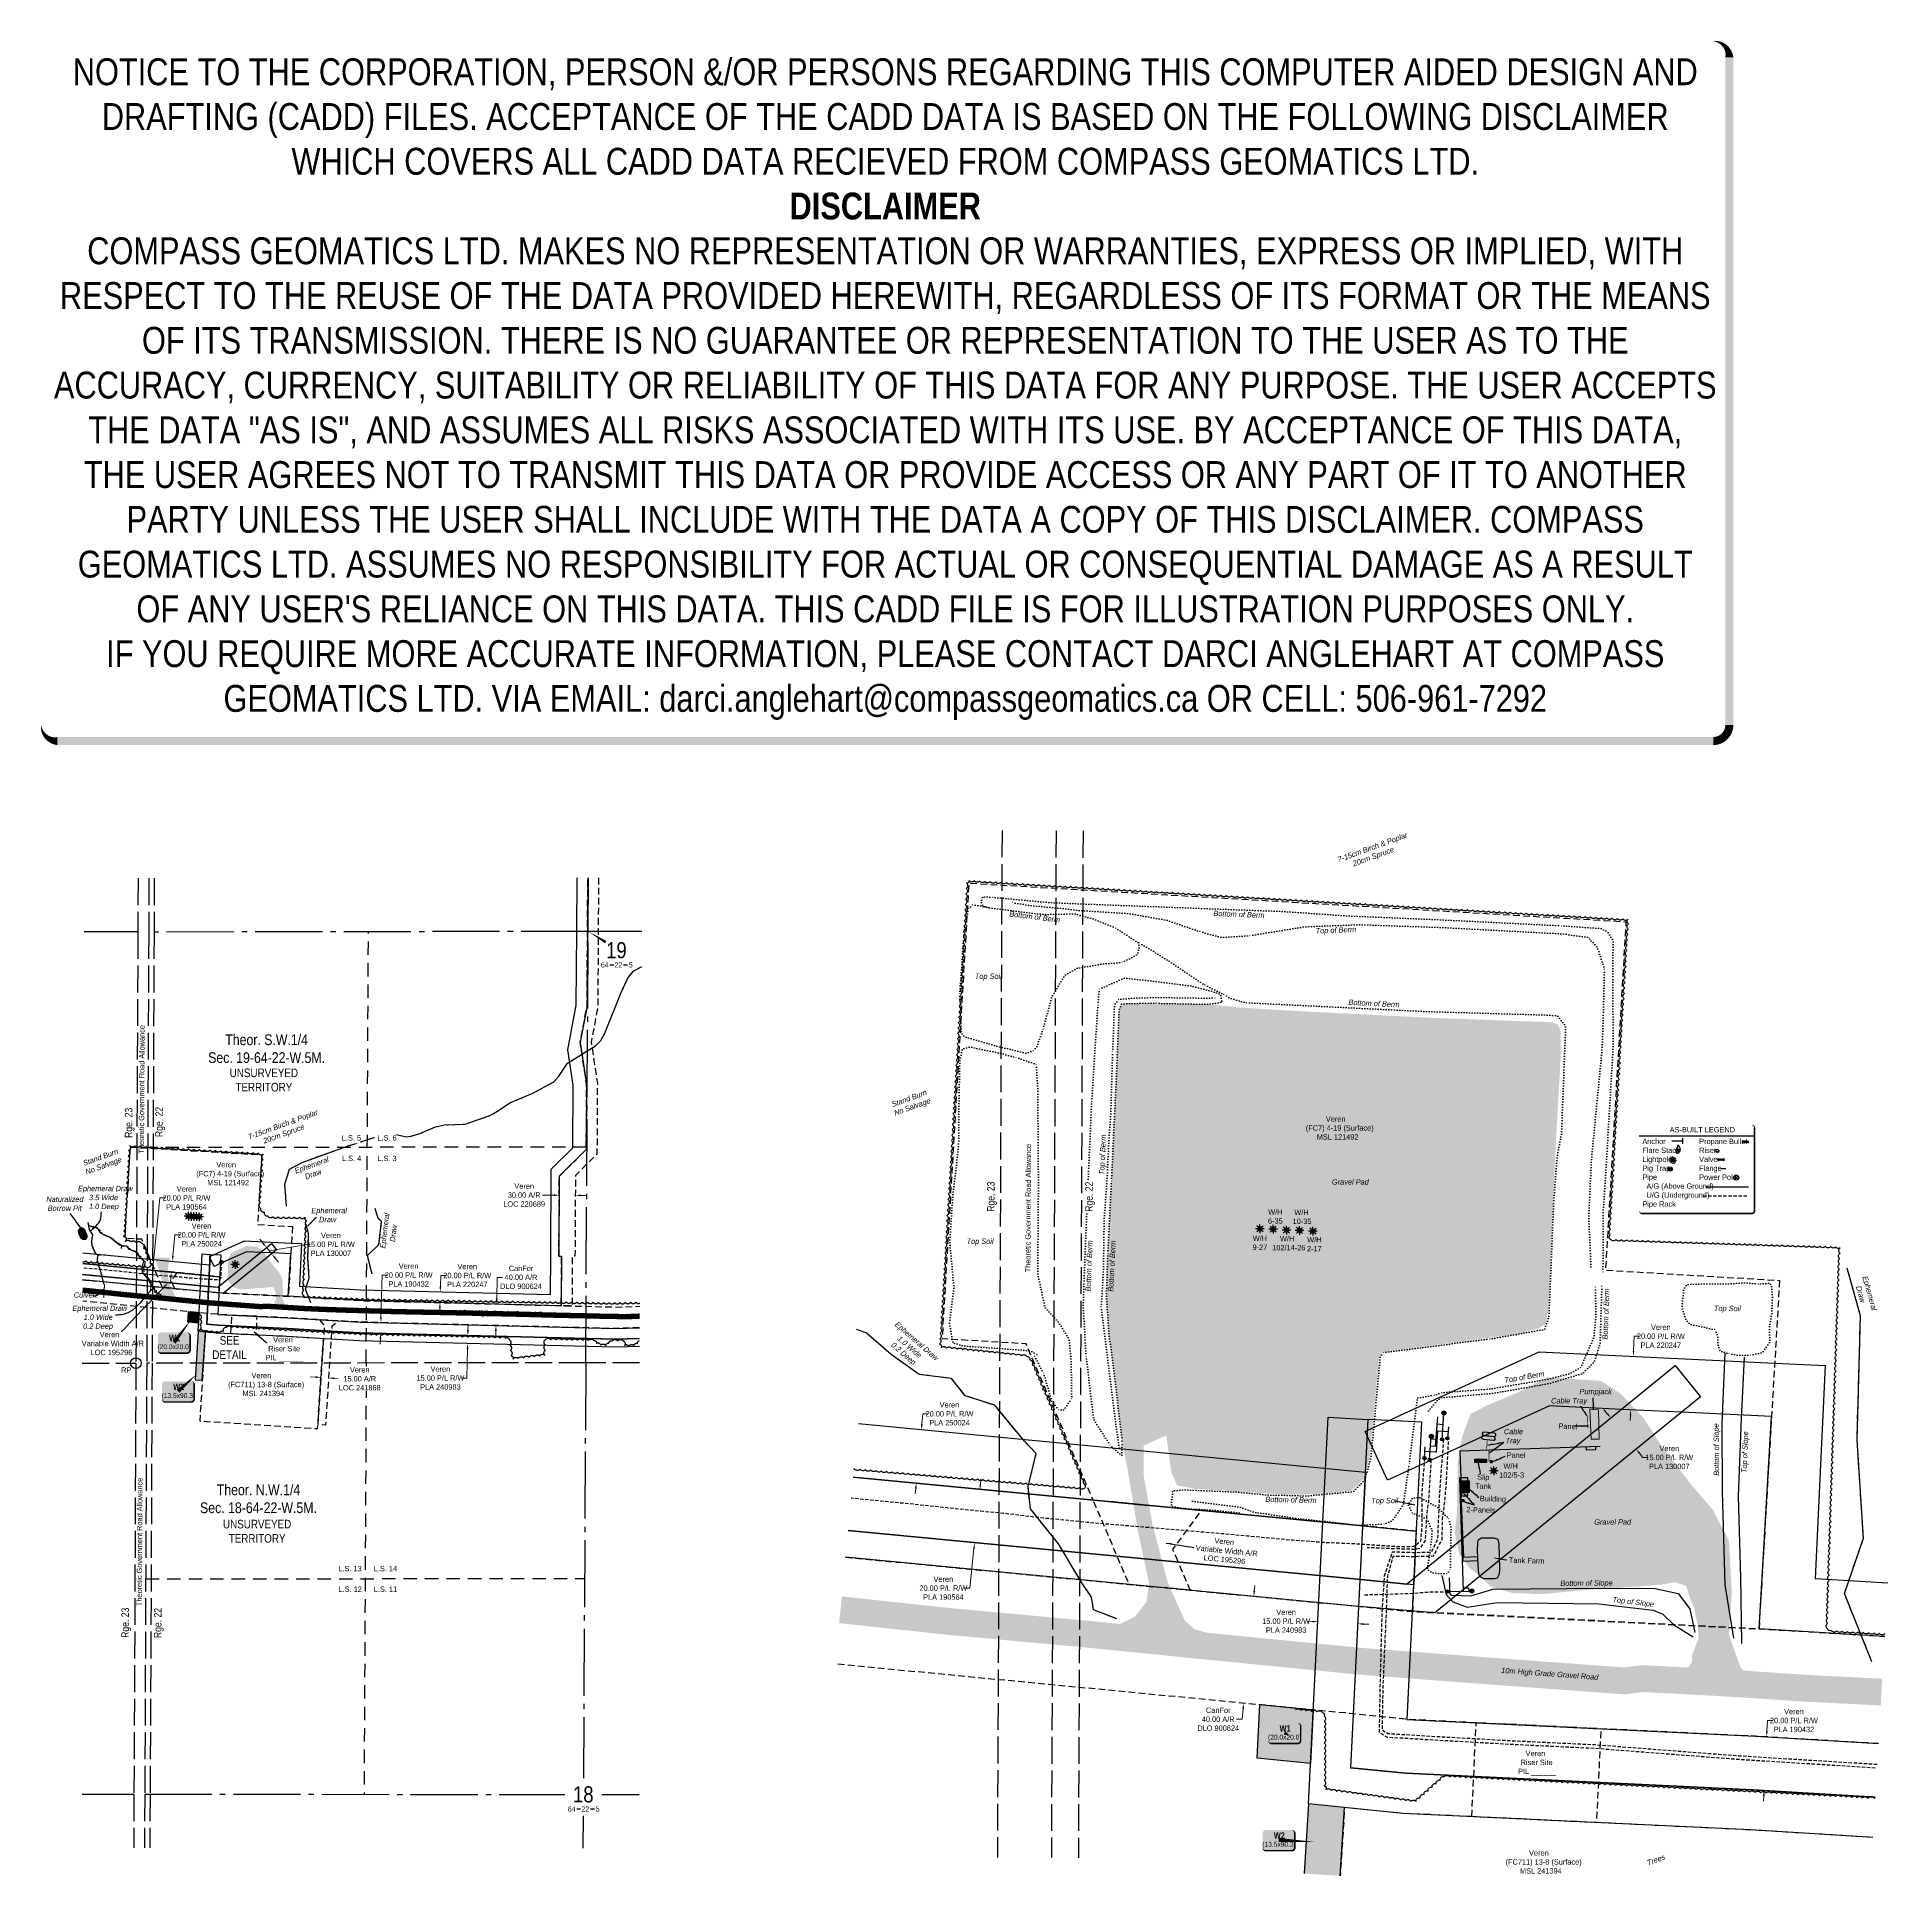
# Model space of a CAD drawing. Extents: x 478537 to 481996, y 6043277 to 6046701.
import ezdxf
from ezdxf.enums import TextEntityAlignment as Align

# ---------------------------------------------------------------- set-up
doc = ezdxf.new("R2010")
doc.units = 0
doc.header["$LTSCALE"] = 5
doc.header["$PDSIZE"] = 0.5
for name, pattern in [('0', [1, 1, 0]), ('foc-ACCESSROAD', [3.75, 2.5, -1.25]), ('foc-LSD', [8, 5, -3]), ('foc-QUARTERLINE', [33, 25, -3, 2, -3]), ('foc-TIELINE', [1.875, 1.25, -0.625]), ('foc-TOPO', [1, 0.2, -0.8]), ('foc-TOPO-ephemeral', [6.25, 3.125, -0.625, 0.625, -0.625, 0.625, -0.625]), ('foc-UNSURVEYED', [12.5, 10, -2.5]), ('foc-WHEELTRACKS', [2, 0.4, -1.6]), ('POWERLINE5', [7.8, 2.4, -0.6, 0.6, -0.6, 0.6, -0.6, 2.4]), ('UG_PIPE', [1.875, 1.25, -0.625])]:
    doc.linetypes.add(name, pattern=pattern)
doc.layers.get('Defpoints').update_dxf_attribs({"color": 9})
for name, color, linetype in [('10', 1, 'Continuous'), ('35', 37, 'Continuous'), ('9', 3, 'Continuous'), ('AS-CABLE', 224, 'foc-CABLE'), ('AS-PIPE-UG', 44, 'UG_PIPE'), ('AS-POWER-EXISTING', 72, 'POWERLINE5'), ('AS-ROADS', 254, 'Continuous'), ('AS-SYMBOL', 7, 'Continuous'), ('C-AR', 13, 'foc-ACCESSROAD'), ('C-RW', 13, 'Continuous'), ('C-SYMBOL', 7, 'Continuous'), ('C-WS', 13, 'foc-ACCESSROAD'), ('C-WS-S', 8, 'Continuous'), ('CG-NOTES', 7, 'Continuous'), ('D-TXT', 6, 'Continuous'), ('DETAIL-T', 7, 'Continuous'), ('F-AR', 190, 'foc-ACCESSROAD'), ('L-QSEC', 8, 'foc-QUARTERLINE'), ('L-ROAD-T', 7, 'Continuous'), ('L-SECLBL', 7, 'Continuous'), ('L-SECTION-LSD', 7, 'foc-LSD'), ('L-UNS-T', 3, 'Continuous'), ('L-USEC', 7, 'foc-UNSURVEYED'), ('P-TEMP-BLOCKS', 250, 'Continuous'), ('P-TEMP-H', 41, 'Continuous'), ('P-TEMP_WORKSPACE', 46, 'Continuous'), ('T-BUSH', 110, '0'), ('T-BUSH-T', 110, 'Continuous'), ('T-DRAW', 143, 'foc-TOPO-ephemeral'), ('T-GENERAL', 48, 'foc-TOPO'), ('T-SLOPE', 48, 'Continuous'), ('T-TIE', 201, 'foc-TIELINE'), ('T-WATER', 160, 'Continuous'), ('T-WATER-H', 133, 'Continuous'), ('T-WATER-P3', 160, 'foc-WHEELTRACKS'), ('T-WATER-T', 170, 'Continuous')]:
    doc.layers.add(name, color=color, linetype=linetype)
for name, color, linetype, lineweight in [('AS-GENERAL', 48, 'Continuous', 18), ('C-AR-T', 13, 'Continuous', 9), ('C-RW-T', 13, 'Continuous', 9), ('C-WS-T', 13, 'Continuous', 9), ('F-AR-T', 190, 'Continuous', 9), ('T-TEXT', 48, 'Continuous', 18)]:
    doc.layers.add(name, color=color, linetype=linetype, lineweight=lineweight)
for name, color, linetype, true_color in [('AS-PIPE-AG', 7, 'Continuous', 0x7d00fa), ('AS-STRUCTURE-H', 7, 'Continuous', 0xa8a8a8), ('AS-STRUCTURE-T', 7, 'Continuous', 0x454545)]:
    doc.layers.add(name, color=color, linetype=linetype, true_color=true_color)
doc.layers.add('AS-STRUCTURE', color=7, linetype='Continuous', lineweight=30, true_color=0x595959)
doc.layers.add('DISCLAIMER', color=7, linetype='Continuous', plot=False)
doc.styles.add('100L', font='ARIALN.TTF', dxfattribs={"height": 11})
doc.styles.add('175L', font='ARIALN.TTF', dxfattribs={"height": 20})
doc.styles.add('80', font='ARIALN.TTF', dxfattribs={"height": 10})
doc.styles.add('80CG', font='ARIALN.TTF', dxfattribs={"height": 10})
doc.styles.add('80L', font='ARIALN.TTF', dxfattribs={"height": 10})
doc.styles.add('80LS', font='ARIALNI.TTF', dxfattribs={"height": 10})
doc.styles.add('BOLD', font='ARIALNB.TTF')
doc.styles.add('foc-LtypeFont', font='ARIALN.TTF', dxfattribs={"height": 7.35})
doc.styles.add('SIMPLEX', font='ARIALN.TTF')
doc.linetypes.add('foc-CABLE', pattern='A,2,-1,["C",foc-LtypeFont,S=0.2,R=0,X=-0.625,Y=-0.75],-1.24,8', length=12.24)
doc.linetypes.add('foc-TOPO-flowdirection-NOLINE', pattern='A,0,[">",foc-LtypeFont,S=0.3,R=0,X=0,Y=-0.945],-20,[">",foc-LtypeFont,S=0.3,R=0,X=0,Y=-0.945],0', length=20)
doc.dimstyles.new('Compass 5 000', dxfattribs={"dimscale": 5, "dimtxt": 9, "dimasz": 2, "dimexe": 0.2, "dimexo": 0.0625, "dimgap": 0.5, "dimtad": 0, "dimtih": 1, "dimtoh": 1, "dimzin": 0, "dimdsep": 46, "dimtxsty": '80CG', "dimcen": 0.1, "dimse1": 1, "dimse2": 1, "dimclrd": 256, "dimclrt": 256, "dimaunit": 1, "dimadec": 4, "dimazin": 0, "dimtfac": 0.06, "dimtofl": 0, "dimtmove": 0, "dimatfit": 1, "dimfxl": 0.2, "dimtolj": 1, "dimtzin": 0, "dimlwd": -1, "dimarcsym": 0})

# ---------------------------------------------------------------- blocks, each defined once
blk = doc.blocks.new('L-SECLBL')
at = {"layer": '9', "color": 7}
for p, q in [((-5.1, -27.8), (-12.3, -27.8)), ((20.7, -27.8), (13.5, -27.8))]:
    blk.add_line(p, q, dxfattribs=at)
at = {"layer": '10', "color": 2, "style": 'SIMPLEX'}
blk.add_attdef('SEC', text='', height=30, dxfattribs=at).set_placement((0, 0), align=Align.MIDDLE)
at = {"layer": '10', "color": 5, "style": '80L'}
blk.add_attdef('TWP', text='', height=9.5, dxfattribs=at).set_placement((-14.4, -27.4), align=Align.MIDDLE_RIGHT)
blk.add_attdef('RGE', text='', height=9.5, dxfattribs=at).set_placement((3.6, -27.4), align=Align.MIDDLE_CENTER)
blk.add_attdef('MER', text='', height=9.5, dxfattribs=at).set_placement((23.2, -27.4), align=Align.MIDDLE_LEFT)
blk = doc.blocks.new('*D371')
at = {"layer": 'C-AR-T', "transparency": 16777216}
for p, q in [((479498.8, 6044544.2), (479477.9, 6044544.4)), ((479548.8, 6044544), (479558.8, 6044543.9))]:
    blk.add_line(p, q, dxfattribs=at)
for points in [[(479498.9, 6044545.9), (479498.8, 6044542.6), (479508.8, 6044544.2)], [(479548.8, 6044545.6), (479548.8, 6044542.3), (479538.8, 6044544)]]:
    blk.add_solid(points, dxfattribs=at)
at = {"layer": 'Defpoints', "color": 0, "transparency": 16777216}
for p in [(479508.8, 6044544.2), (479508.9, 6044546.4), (479538.8, 6044546.3)]:
    blk.add_point(p, dxfattribs=at)
at = {"layer": 'C-AR-T', "transparency": 16777216, "insert": (479443.6, 6044544.4), "char_height": 10, "attachment_point": 5, "style": '80CG'}
blk.add_mtext('\\A1;Veren\\P30.00 A/R\\PLOC 220689', dxfattribs=at)
blk = doc.blocks.new('*D372')
at = {"layer": 'C-RW-T', "transparency": 16777216}
for p, q in [((478957.6, 6044454.4), (478951.3, 6044462.2)), ((478968.7, 6044440.8), (479039.5, 6044452.7)), ((479039.5, 6044452.7), (479044.5, 6044452.7)), ((478963.9, 6044446.6), (478973.4, 6044435)), ((478979.7, 6044427.3), (478986, 6044419.5))]:
    blk.add_line(p, q, dxfattribs=at)
for points in [[(478958.9, 6044455.5), (478956.3, 6044453.4), (478963.9, 6044446.6)], [(478981, 6044428.3), (478978.4, 6044426.2), (478973.4, 6044435)]]:
    blk.add_solid(points, dxfattribs=at)
at = {"layer": 'Defpoints', "color": 0, "transparency": 16777216}
for p in [(478973.4, 6044435), (478918.3, 6044409.5), (478927.7, 6044397.9)]:
    blk.add_point(p, dxfattribs=at)
at = {"layer": 'C-RW-T', "transparency": 16777216, "insert": (479083.6, 6044452.7), "char_height": 10, "attachment_point": 5, "style": '80CG'}
blk.add_mtext('\\A1;Veren\\P15.00 P/L R/W\\PPLA 130007', dxfattribs=at)
blk = doc.blocks.new('*D373')
at = {"layer": 'C-RW-T', "transparency": 16777216}
for p, q in [((479176.9, 6044317.1), (479178.9, 6044395.6)), ((479178.9, 6044395.6), (479188.9, 6044395.6)), ((479175.9, 6044277.1), (479175.6, 6044267.1))]:
    blk.add_line(p, q, dxfattribs=at)
for points in [[(479175.2, 6044317.1), (479178.5, 6044317), (479176.6, 6044307.1)], [(479174.2, 6044277.1), (479177.5, 6044277), (479176.1, 6044287.1)]]:
    blk.add_solid(points, dxfattribs=at)
at = {"layer": 'Defpoints', "color": 0, "transparency": 16777216}
for p in [(479162.2, 6044287.4), (479162.7, 6044307.4), (479176.1, 6044287.1)]:
    blk.add_point(p, dxfattribs=at)
at = {"layer": 'C-RW-T', "transparency": 16777216, "insert": (479228.4, 6044395.6), "char_height": 10, "attachment_point": 5, "style": '80CG'}
blk.add_mtext('\\A1;Veren\\P20.00 P/L R/W\\PPLA 190432', dxfattribs=at)
blk = doc.blocks.new('*D374')
at = {"layer": 'C-RW-T', "transparency": 16777216}
for p, q in [((479287.6, 6044374.4), (479288.1, 6044394.7)), ((479288.1, 6044394.7), (479298.1, 6044394.7)), ((479286.6, 6044334.3), (479286.3, 6044324.3))]:
    blk.add_line(p, q, dxfattribs=at)
for points in [[(479285.9, 6044374.4), (479289.2, 6044374.3), (479287.3, 6044364.4)], [(479284.9, 6044334.3), (479288.2, 6044334.3), (479286.8, 6044344.3)]]:
    blk.add_solid(points, dxfattribs=at)
at = {"layer": 'Defpoints', "color": 0, "transparency": 16777216}
for p in [(479157.8, 6044347.5), (479158.3, 6044367.6), (479287.3, 6044364.4)]:
    blk.add_point(p, dxfattribs=at)
at = {"layer": 'C-RW-T', "transparency": 16777216, "insert": (479337.6, 6044394.7), "char_height": 10, "attachment_point": 5, "style": '80CG'}
blk.add_mtext('\\A1;Veren\\P20.00 P/L R/W\\PPLA 220247', dxfattribs=at)
blk = doc.blocks.new('*D375')
at = {"layer": 'Defpoints', "color": 0, "transparency": 16777216}
for p in [(479286.3, 6044344.3), (479392.2, 6044341.6), (479285.3, 6044304.3)]:
    blk.add_point(p, dxfattribs=at)
at = {"layer": 'F-AR-T', "transparency": 16777216}
for p, q in [((479392.4, 6044351.6), (479393.4, 6044391.3)), ((479393.4, 6044391.3), (479403.4, 6044391.3)), ((479390.9, 6044291.6), (479390.6, 6044281.6))]:
    blk.add_line(p, q, dxfattribs=at)
for points in [[(479390.7, 6044351.6), (479394.1, 6044351.5), (479392.2, 6044341.6)], [(479389.2, 6044291.7), (479392.5, 6044291.6), (479391.1, 6044301.6)]]:
    blk.add_solid(points, dxfattribs=at)
at = {"layer": 'F-AR-T', "transparency": 16777216, "insert": (479437.7, 6044391.3), "char_height": 10, "attachment_point": 5, "style": '80CG'}
blk.add_mtext('\\A1;CanFor\\P40.00 A/R\\PDLO 900624', dxfattribs=at)
blk = doc.blocks.new('GAS')
h = blk.add_hatch(color=255)
h.dxf.hatch_style = 1
edge = h.paths.add_edge_path()
edge.add_arc((0, 0), 0.9, 0, 360)
for p, q in [((-0.81, 0), (-1.62, 0)), ((-0.57, 0.57), (-1.14, 1.14)), ((0, 0.81), (0, 1.62)), ((0.57, 0.57), (1.14, 1.14)), ((1.62, 0), (0.81, 0)), ((-0.57, -0.57), (-1.14, -1.14)), ((0, -0.81), (0, -1.62)), ((1.14, -1.14), (0.57, -0.57))]:
    blk.add_line(p, q)
blk.add_circle((0, 0), 0.8)
blk = doc.blocks.new('*D369')
at = {"layer": 'C-RW-T', "transparency": 16777216}
for p, q in [((478752.6, 6044414.7), (478765.1, 6044539.1)), ((478765.1, 6044539.1), (478775.1, 6044539.1)), ((478748.6, 6044374.9), (478747.6, 6044364.9))]:
    blk.add_line(p, q, dxfattribs=at)
for points in [[(478746.9, 6044375.1), (478750.2, 6044374.7), (478749.6, 6044384.8)], [(478750.9, 6044414.8), (478754.3, 6044414.5), (478751.6, 6044404.7)]]:
    blk.add_solid(points, dxfattribs=at)
at = {"layer": 'Defpoints', "color": 0, "transparency": 16777216}
for p in [(478751.6, 6044404.7), (478799.4, 6044399.9), (478797.4, 6044380)]:
    blk.add_point(p, dxfattribs=at)
at = {"layer": 'C-RW-T', "transparency": 16777216, "insert": (478814.7, 6044539.1), "char_height": 10, "attachment_point": 5, "style": '80CG'}
blk.add_mtext('\\A1;Veren\\P20.00 P/L R/W\\PPLA 190564', dxfattribs=at)
blk = doc.blocks.new('RISER')
h = blk.add_hatch(color=255)
h.dxf.hatch_style = 1
edge = h.paths.add_edge_path()
edge.add_arc((0, 0), 0.7, 0, 360)
blk.add_hatch(color=13).paths.add_polyline_path([(0.58, -0.15), (-0.58, -0.15, 0.774597)])
at = {"color": 13}
blk.add_line((-0.58, -0.15), (0.58, -0.15), dxfattribs=at)
blk.add_circle((0, 0), 0.6, dxfattribs=at)
blk = doc.blocks.new('*D398')
at = {"layer": 'C-RW-T', "transparency": 16777216}
for p, q in [((481460.6, 6044137.4), (481454.3, 6044145.1)), ((481520.6, 6044063.7), (481526.9, 6044055.9)), ((481526.9, 6044055.9), (481536.9, 6044055.9))]:
    blk.add_line(p, q, dxfattribs=at)
for points in [[(481461.9, 6044138.4), (481459.3, 6044136.3), (481466.9, 6044129.6)], [(481521.8, 6044064.7), (481519.3, 6044062.6), (481514.2, 6044071.4)]]:
    blk.add_solid(points, dxfattribs=at)
at = {"layer": 'Defpoints', "color": 0, "transparency": 16777216}
for p in [(481514.2, 6044071.4), (481312.3, 6044003.8), (481359.7, 6043945.7)]:
    blk.add_point(p, dxfattribs=at)
at = {"layer": 'C-RW-T', "transparency": 16777216, "insert": (481576, 6044055.9), "char_height": 10, "attachment_point": 5, "style": '80CG'}
blk.add_mtext('\\A1;Veren\\P15.00 P/L R/W\\PPLA 130007', dxfattribs=at)
blk = doc.blocks.new('*D399')
at = {"layer": 'C-RW-T', "transparency": 16777216}
for p, q in [((480293.2, 6044005.7), (480294.2, 6044015.6)), ((480281.2, 6043886.3), (480273.7, 6043812.5)), ((480273.7, 6043812.5), (480263.7, 6043812.5))]:
    blk.add_line(p, q, dxfattribs=at)
for points in [[(480291.5, 6044005.8), (480294.8, 6044005.5), (480292.2, 6043995.7)], [(480279.5, 6043886.5), (480282.8, 6043886.2), (480282.2, 6043896.3)]]:
    blk.add_solid(points, dxfattribs=at)
at = {"layer": 'Defpoints', "color": 0, "transparency": 16777216}
for p in [(480073.8, 6044017.7), (480292.2, 6043995.7), (480063.8, 6043918.3)]:
    blk.add_point(p, dxfattribs=at)
at = {"layer": 'C-RW-T', "transparency": 16777216, "insert": (480224.2, 6043812.5), "char_height": 10, "attachment_point": 5, "style": '80CG'}
blk.add_mtext('\\A1;Veren\\P20.00 P/L R/W\\PPLA 190564', dxfattribs=at)
blk = doc.blocks.new('*D400')
at = {"layer": 'Defpoints', "color": 0, "linetype": 'Continuous', "transparency": 16777216}
for p in [(480761.8, 6043801.2), (480742.7, 6043602.2), (480783.2, 6043598.3)]:
    blk.add_point(p, dxfattribs=at)
at = {"layer": 'F-AR-T', "transparency": 16777216}
for p, q in [((480803.2, 6043807.2), (480804.2, 6043817.2)), ((480782.2, 6043588.3), (480780.3, 6043568.4)), ((480780.3, 6043568.4), (480770.3, 6043568.4))]:
    blk.add_line(p, q, dxfattribs=at)
at = {"layer": 'F-AR-T', "linetype": 'Continuous', "transparency": 16777216}
for points in [[(480801.5, 6043807.4), (480804.9, 6043807.1), (480802.3, 6043797.3)], [(480780.6, 6043588.5), (480783.9, 6043588.2), (480783.2, 6043598.3)]]:
    blk.add_solid(points, dxfattribs=at)
at = {"layer": 'F-AR-T', "linetype": 'Continuous', "transparency": 16777216, "insert": (480736, 6043568.4), "char_height": 10, "attachment_point": 5, "style": '80CG'}
blk.add_mtext('\\A1;CanFor\\P40.00 A/R\\PDLO 900624', dxfattribs=at)
blk = doc.blocks.new('*D401')
at = {"layer": 'C-RW-T', "transparency": 16777216}
for p, q in [((481509.4, 6044254.4), (481510.7, 6044281.6)), ((481510.7, 6044281.6), (481520.7, 6044281.6)), ((481503.6, 6044134.5), (481503.2, 6044124.6))]:
    blk.add_line(p, q, dxfattribs=at)
at = {"layer": 'C-RW-T', "linetype": 'Continuous', "transparency": 16777216}
for points in [[(481507.7, 6044254.4), (481511, 6044254.3), (481508.9, 6044244.4)], [(481502, 6044134.6), (481505.3, 6044134.5), (481504.1, 6044144.5)]]:
    blk.add_solid(points, dxfattribs=at)
at = {"layer": 'Defpoints', "color": 0, "linetype": 'Continuous', "transparency": 16777216}
for p in [(481644.6, 6044237.9), (481504.1, 6044144.5), (481639.8, 6044138)]:
    blk.add_point(p, dxfattribs=at)
at = {"layer": 'C-RW-T', "linetype": 'Continuous', "transparency": 16777216, "insert": (481560.2, 6044281.6), "char_height": 10, "attachment_point": 5, "style": '80CG'}
blk.add_mtext('\\A1;Veren\\P20.00 P/L R/W\\PPLA 220247', dxfattribs=at)
blk = doc.blocks.new('*D402')
at = {"layer": 'C-RW-T', "transparency": 16777216}
for p, q in [((481757.6, 6043545.9), (481758.6, 6043566)), ((481758.6, 6043566), (481768.6, 6043566)), ((481751.9, 6043426.1), (481751.4, 6043416.1))]:
    blk.add_line(p, q, dxfattribs=at)
at = {"layer": 'C-RW-T', "linetype": 'Continuous', "transparency": 16777216}
for points in [[(481756, 6043546), (481759.3, 6043545.8), (481757.2, 6043535.9)], [(481750.2, 6043426.2), (481753.6, 6043426), (481752.4, 6043436.1)]]:
    blk.add_solid(points, dxfattribs=at)
at = {"layer": 'Defpoints', "color": 0, "linetype": 'Continuous', "transparency": 16777216}
for p in [(481448.1, 6043550.6), (481443.4, 6043450.9), (481752.4, 6043436.1)]:
    blk.add_point(p, dxfattribs=at)
at = {"layer": 'C-RW-T', "linetype": 'Continuous', "transparency": 16777216, "insert": (481808.1, 6043566), "char_height": 10, "attachment_point": 5, "style": '80CG'}
blk.add_mtext('\\A1;Veren\\P20.00 P/L R/W\\PPLA 190432', dxfattribs=at)
blk = doc.blocks.new('PIG')
h = blk.add_hatch(color=255)
h.dxf.hatch_style = 1
edge = h.paths.add_edge_path()
edge.add_arc((0, 0), 0.85, 0, 360)
at = {"layer": 'AS-SYMBOL'}
h = blk.add_hatch(color=13, dxfattribs=at)
h.dxf.hatch_style = 1
h.paths.add_polyline_path([(-0.1, 0, 1), (-0.55, 0, 1)])
h = blk.add_hatch(color=13, dxfattribs=at)
h.dxf.hatch_style = 1
h.paths.add_polyline_path([(0.1, 0, 1), (0.55, 0, 1)])
at = {"layer": 'AS-SYMBOL', "color": 13}
for centre, radius in [((0, 0), 0.75), ((-0.33, 0), 0.225), ((0.33, 0), 0.225)]:
    blk.add_circle(centre, radius, dxfattribs=at)
blk = doc.blocks.new('as-built legend')
h = blk.add_hatch(color=13)
h.dxf.hatch_style = 1
edge = h.paths.add_edge_path()
edge.add_arc((-47.7, -0.3), 3.41, 0, 360)
blk.add_hatch(color=13).paths.add_polyline_path([(38.3, 16.1), (32.5, 16.1, 0.774597)])
at = {"layer": 'AS-SYMBOL'}
h = blk.add_hatch(color=13, dxfattribs=at)
h.dxf.hatch_style = 1
h.paths.add_polyline_path([(-52.7, -16.7, 1), (-54.9, -16.7, 1)])
h = blk.add_hatch(color=13, dxfattribs=at)
h.dxf.hatch_style = 1
h.paths.add_polyline_path([(-51.7, -16.7, 1), (-49.4, -16.7, 1)])
at = {"color": 1}
blk.add_line((-110.3, 45.3), (104.8, 45.3), dxfattribs=at)
at = {"color": 13}
for p, q in [((92.3, 34.7), (82.7, 34.7)), ((-51.4, 1.9), (-53.7, 3.1)), ((-49.8, 3.4), (-51.1, 5.7)), ((-47.7, 4), (-47.7, 6.6)), ((-45.5, 3.4), (-44.2, 5.7)), ((-44, 1.9), (-41.7, 3.1)), ((32.5, 16.1), (38.3, 16.1)), ((36.2, 2.8), (36.2, -1.6)), ((40.3, 1.2), (36.2, 2.8)), ((43.1, 1.2), (47.2, 2.8)), ((47.2, 2.8), (47.2, -1.6)), ((92.3, 32.3), (82.7, 32.3)), ((-52, -0.3), (-54.6, -0.3)), ((-51.4, -2.5), (-53.7, -3.8)), ((-49.8, -4), (-51.1, -6.3)), ((-47.7, -4.6), (-47.7, -7.2)), ((-45.5, -4), (-44.2, -6.3)), ((-44, -2.5), (-41.7, -3.8)), ((-43.4, -0.3), (-40.8, -0.3)), ((36.2, -1.6), (40.3, 0)), ((47.2, -1.6), (43.1, 0))]:
    blk.add_line(p, q, dxfattribs=at)
at = {"color": 1, "flags": 128}
blk.add_lwpolyline([(-104.3, -99.9, 3, 3, 0), (98.8, -99.9, 3, 3, 0.414214), (104.8, -93.9, 3, 3, 0), (104.8, 59.3, 3, 0, 0.414214), (98.8, 65.3, 0, 0, 0), (-104.3, 65.3, 0, 0, 0.414214), (-110.3, 59.3, 0, 0, 0), (-110.3, -93.9, 0, 3, 0.414214)], format="xyseb", close=True, dxfattribs=at)
at = {"color": 13, "flags": 128}
for points in [[(-37.6, 12.7), (-37.8, 12.6), (-38, 12.5), (-38.2, 12.4), (-38.5, 12.4), (-38.7, 12.4), (-38.9, 12.3), (-39.1, 12.4), (-39.4, 12.4), (-39.6, 12.4), (-39.8, 12.5), (-39.9, 12.6), (-40.1, 12.7), (-40.3, 12.9), (-40.4, 13.1), (-40.6, 13.3), (-40.7, 13.5), (-40.8, 13.7), (-41, 14), (-41.1, 14.3), (-41.2, 14.6), (-41.3, 15), (-41.3, 15.4), (-41.4, 15.8), (-41.4, 16.2), (-41.4, 16.6), (-41.3, 17.1), (-41.3, 17.6), (-41.2, 18.1), (-41.1, 18.6), (-40.9, 19.1), (-40.8, 19.6), (-40.6, 20), (-40.5, 20.4), (-40.3, 20.8), (-40.2, 21.2), (-40, 21.6), (-39.8, 22), (-39.6, 22.3), (-39.5, 22.7), (-39.3, 23), (-39.1, 23.4), (-39, 23.8), (-38.8, 24.1), (-38.6, 24.5), (-38.5, 24.9), (-38.4, 25.3), (-38.2, 25.7), (-38.1, 26.1), (-38.1, 26.4), (-38, 26.8), (-38, 27.1), (-37.9, 27.4), (-37.9, 27.7), (-37.9, 27.8), (-37.8, 28), (-37.8, 28), (-37.7, 28), (-37.6, 27.9), (-37.5, 27.7), (-37.3, 27.5), (-37.2, 27.3), (-37.1, 27), (-36.9, 26.7), (-36.8, 26.5), (-36.7, 26.2), (-36.6, 25.9), (-36.5, 25.7), (-36.3, 25.4), (-36.2, 25.2), (-36.1, 25), (-36, 24.7), (-35.8, 24.4), (-35.7, 24.2), (-35.5, 23.9), (-35.4, 23.6), (-35.2, 23.3), (-35.1, 23), (-34.9, 22.8), (-34.8, 22.5), (-34.7, 22.2), (-34.6, 22), (-34.4, 21.8), (-34.4, 21.5), (-34.3, 21.3), (-34.2, 21.1), (-34.2, 20.9), (-34.1, 20.7), (-34.1, 20.5), (-34.1, 20.3), (-34.1, 20.1), (-34.1, 19.9), (-34.2, 19.7), (-34.2, 19.5), (-34.2, 19.3), (-34.2, 19.1), (-34.3, 18.9), (-34.3, 18.6), (-34.3, 18.4), (-34.3, 18.2), (-34.4, 17.9), (-34.4, 17.7), (-34.4, 17.4), (-34.5, 17.2), (-34.5, 17), (-34.6, 16.7), (-34.7, 16.5), (-34.8, 16.3), (-35, 16.1), (-35.1, 15.8), (-35.2, 15.6), (-35.4, 15.4), (-35.5, 15.2), (-35.6, 15.1), (-35.7, 14.9), (-35.9, 14.7), (-36, 14.5), (-36.1, 14.4), (-36.2, 14.2), (-36.3, 14.1), (-36.4, 13.9), (-36.5, 13.7), (-36.7, 13.6), (-36.8, 13.4), (-36.9, 13.2), (-37.1, 13.1), (-37.2, 12.9), (-37.4, 12.8)], [(-38, 12.5), (-38.2, 12.5), (-38.3, 12.4), (-38.4, 12.4), (-38.5, 12.4), (-38.7, 12.4), (-38.8, 12.4), (-38.9, 12.4), (-39, 12.4), (-39.2, 12.4), (-39.3, 12.4), (-39.4, 12.5), (-39.5, 12.6), (-39.5, 12.7), (-39.6, 12.8), (-39.7, 12.9), (-39.8, 13), (-39.9, 13.1), (-39.9, 13.3), (-40, 13.4), (-40.1, 13.6), (-40.1, 13.8), (-40.1, 14), (-40.2, 14.3), (-40.2, 14.5), (-40.2, 14.8), (-40.1, 15), (-40.1, 15.3), (-40, 15.6), (-40, 15.9), (-39.9, 16.1), (-39.8, 16.4), (-39.8, 16.7), (-39.7, 16.9), (-39.6, 17.1), (-39.5, 17.3), (-39.4, 17.5), (-39.3, 17.7), (-39.2, 17.9), (-39.1, 18.1), (-39, 18.3), (-38.9, 18.5), (-38.8, 18.7), (-38.7, 19), (-38.6, 19.2), (-38.5, 19.4), (-38.5, 19.6), (-38.4, 19.8), (-38.4, 20), (-38.3, 20.2), (-38.3, 20.4), (-38.3, 20.6), (-38.2, 20.8), (-38.2, 20.9), (-38.2, 21), (-38.2, 21.1), (-38.1, 21.1), (-38.1, 21.1), (-38, 21.1), (-38, 21), (-37.9, 20.9), (-37.8, 20.7), (-37.8, 20.6), (-37.7, 20.4), (-37.6, 20.3), (-37.5, 20.1), (-37.5, 20), (-37.4, 19.8), (-37.3, 19.7), (-37.3, 19.6), (-37.2, 19.4), (-37.1, 19.3), (-37.1, 19.1), (-37, 19), (-36.9, 18.8), (-36.8, 18.7), (-36.7, 18.5), (-36.6, 18.3), (-36.6, 18.2), (-36.5, 18), (-36.4, 17.9), (-36.3, 17.8), (-36.3, 17.6), (-36.2, 17.5), (-36.2, 17.4), (-36.2, 17.3), (-36.1, 17.1), (-36.1, 17), (-36.1, 16.9), (-36.1, 16.8), (-36.1, 16.7), (-36.1, 16.6), (-36.1, 16.5), (-36.1, 16.4), (-36.2, 16.2), (-36.2, 16.1), (-36.2, 16), (-36.2, 15.9), (-36.2, 15.7), (-36.2, 15.6), (-36.2, 15.5), (-36.2, 15.3), (-36.3, 15.2), (-36.3, 15.1), (-36.3, 14.9), (-36.4, 14.8), (-36.4, 14.7), (-36.5, 14.6), (-36.6, 14.4), (-36.7, 14.3), (-36.7, 14.2), (-36.8, 14.1), (-36.9, 14), (-36.9, 13.9), (-37, 13.8), (-37.1, 13.7), (-37.1, 13.6), (-37.2, 13.5), (-37.3, 13.4), (-37.3, 13.3), (-37.4, 13.2), (-37.5, 13.1), (-37.5, 13), (-37.6, 12.9), (-37.7, 12.9), (-37.8, 12.8), (-37.8, 12.7), (-37.9, 12.6)]]:
    blk.add_lwpolyline(points, close=True, dxfattribs=at)
at = {"color": 13, "const_width": 2, "flags": 128}
blk.add_lwpolyline([(41.3, -16.2), (46.3, -16.2), (51.3, -16.2)], dxfattribs=at)
at = {"color": 13}
for centre, radius in [((-47.7, -0.3), 3.41), ((35.4, 16.9), 3), ((41.7, 0.6), 1.56), ((41.7, 0.6), 0.55)]:
    blk.add_circle(centre, radius, dxfattribs=at)
for centre, start, end in [((82.7, 33.5), 90, 270), ((92.3, 33.5), 270, 90)]:
    blk.add_arc(centre, 1.2, start, end, dxfattribs=at)
at = {"layer": 'AS-PIPE-AG', "flags": 128}
blk.add_lwpolyline([(13.4, -50.2), (93.4, -50.2)], dxfattribs=at)
at = {"layer": 'AS-PIPE-UG', "flags": 128}
blk.add_lwpolyline([(9, -66.5), (93.3, -66.5)], dxfattribs=at)
at = {"layer": 'AS-POWER-EXISTING', "linetype": 'Continuous'}
for p, q in [((74, -36.2), (67.1, -29.5)), ((67.1, -36.2), (74, -29.5))]:
    blk.add_line(p, q, dxfattribs=at)
blk.add_circle((70.5, -32.8), 4.8, dxfattribs=at)
at = {"layer": 'AS-SYMBOL', "color": 72}
blk.add_line((-28.9, 29.9), (-28.9, 40.9), dxfattribs=at)
at = {"layer": 'AS-SYMBOL', "color": 72, "flags": 128}
blk.add_lwpolyline([(-49.5, 35.4), (-28.9, 35.4)], dxfattribs=at)
at = {"layer": 'AS-SYMBOL', "color": 13}
for centre, radius in [((-52.2, -16.7), 3.75), ((-53.8, -16.7), 1.12), ((-50.5, -16.7), 1.12)]:
    blk.add_circle(centre, radius, dxfattribs=at)
at = {"insert": (-60.3, 61.4), "char_height": 10, "attachment_point": 1, "style": '80L'}
blk.add_mtext_dynamic_manual_height_columns('\\pi6.80782;AS-BUILT LEGEND', width=114.83, gutter_width=45, heights=[0], dxfattribs=at)
at = {"layer": 'CG-NOTES', "char_height": 10, "attachment_point": 1, "style": '80L'}
for s, insert, width in [('Anchor\\PFlare Stack\\PLightpole\\PPig Trap\\PPipe\\P  A/G (Above Ground)\\P  U/G (Underground)\\PPipe Rack', (-104.3, 39.7), 110.209), ('Propane Bullet\\PRiser\\PValve\\PFlange\\PPower Pole', (1.5, 39.7), 85.182)]:
    blk.add_mtext(s, dxfattribs=dict(at, insert=insert, width=width))
blk = doc.blocks.new('*D428')
at = {"layer": 'C-RW-T', "transparency": 16777216}
for p, q in [((478789.5, 6044431), (478793.3, 6044470.4)), ((478793.3, 6044470.4), (478803.3, 6044470.4)), ((478785.7, 6044391.2), (478784.7, 6044381.2))]:
    blk.add_line(p, q, dxfattribs=at)
for points in [[(478787.8, 6044431.1), (478791.1, 6044430.8), (478788.5, 6044421)], [(478784, 6044391.3), (478787.3, 6044391), (478786.6, 6044401.1)]]:
    blk.add_solid(points, dxfattribs=at)
at = {"layer": 'Defpoints', "color": 0, "transparency": 16777216}
for p in [(478786.6, 6044401.1), (478842, 6044395.8), (478843.9, 6044415.7)]:
    blk.add_point(p, dxfattribs=at)
at = {"layer": 'C-RW-T', "transparency": 16777216, "insert": (478842.8, 6044470.4), "char_height": 10, "attachment_point": 5, "style": '80CG'}
blk.add_mtext('\\A1;Veren\\P20.00 P/L R/W\\PPLA 250024', dxfattribs=at)
blk = doc.blocks.new('*D429')
at = {"layer": 'C-RW-T', "transparency": 16777216}
for p, q in [((480184.2, 6044117.6), (480186.1, 6044137.2)), ((480186.1, 6044137.2), (480196.1, 6044137.2)), ((480172.7, 6043998.2), (480171.8, 6043988.2))]:
    blk.add_line(p, q, dxfattribs=at)
for points in [[(480182.5, 6044117.7), (480185.8, 6044117.4), (480183.2, 6044107.6)], [(480171.1, 6043998.3), (480174.4, 6043998), (480173.7, 6044008.1)]]:
    blk.add_solid(points, dxfattribs=at)
at = {"layer": 'Defpoints', "color": 0, "transparency": 16777216}
for p in [(480183.2, 6044107.6), (480183.7, 6044107.6), (480174.2, 6044008.1)]:
    blk.add_point(p, dxfattribs=at)
at = {"layer": 'C-RW-T', "transparency": 16777216, "insert": (480235.6, 6044137.2), "char_height": 10, "attachment_point": 5, "style": '80CG'}
blk.add_mtext('\\A1;Veren\\P20.00 P/L R/W\\PPLA 250024', dxfattribs=at)
blk = doc.blocks.new('*D431')
at = {"layer": 'C-RW-T', "transparency": 16777216}
for p, q in [((479338.9, 6044293), (479339.2, 6044303)), ((479338, 6044257.9), (479336.7, 6044203.8)), ((479336.7, 6044203.8), (479326.7, 6044203.8))]:
    blk.add_line(p, q, dxfattribs=at)
for points in [[(479337.2, 6044293), (479340.6, 6044293), (479338.7, 6044283)], [(479336.4, 6044258), (479339.7, 6044257.9), (479338.3, 6044267.9)]]:
    blk.add_solid(points, dxfattribs=at)
at = {"layer": 'Defpoints', "color": 0, "transparency": 16777216}
for p in [(479155.7, 6044287.6), (479155.3, 6044272.5), (479338.3, 6044267.9)]:
    blk.add_point(p, dxfattribs=at)
at = {"layer": 'C-RW-T', "transparency": 16777216, "insert": (479287.6, 6044203.8), "char_height": 10, "attachment_point": 5, "style": '80CG'}
blk.add_mtext('\\A1;Veren\\P15.00 P/L R/W\\PPLA 240983', dxfattribs=at)
blk = doc.blocks.new('*D432')
at = {"layer": 'C-AR-T', "transparency": 16777216}
for p, q in [((479055.1, 6044205.5), (479045.1, 6044206.2)), ((479090, 6044203.2), (479103.1, 6044202.4))]:
    blk.add_line(p, q, dxfattribs=at)
for points in [[(479055.2, 6044207.2), (479055, 6044203.9), (479065.1, 6044204.9)], [(479090.1, 6044204.9), (479089.9, 6044201.6), (479080, 6044203.9)]]:
    blk.add_solid(points, dxfattribs=at)
at = {"layer": 'Defpoints', "color": 0, "transparency": 16777216}
for p in [(479063.5, 6044181.6), (479078.5, 6044180.6), (479080, 6044203.9)]:
    blk.add_point(p, dxfattribs=at)
at = {"layer": 'C-AR-T', "transparency": 16777216, "insert": (479137.4, 6044202.4), "char_height": 10, "attachment_point": 5, "style": '80CG', "bg_fill": 3, "box_fill_scale": 1.1, "bg_fill_color": 256, "bg_fill_true_color": 13158600, "bg_fill_transparency": 0}
blk.add_mtext('\\A1;Veren\\P15.00 A/R\\PLOC 241868', dxfattribs=at)
blk = doc.blocks.new('*D433')
at = {"layer": 'C-RW-T', "transparency": 16777216}
for p, q in [((480911.5, 6043750.5), (480901.6, 6043751)), ((481006.2, 6043745.7), (481016.2, 6043745.2))]:
    blk.add_line(p, q, dxfattribs=at)
for points in [[(480911.6, 6043752.2), (480911.5, 6043748.8), (480921.5, 6043750)], [(481006.3, 6043747.4), (481006.1, 6043744), (480996.2, 6043746.2)]]:
    blk.add_solid(points, dxfattribs=at)
at = {"layer": 'Defpoints', "color": 0, "transparency": 16777216}
for p in [(480921.5, 6043750), (480910.7, 6043536.3), (480985.4, 6043532.6)]:
    blk.add_point(p, dxfattribs=at)
at = {"layer": 'C-RW-T', "transparency": 16777216, "insert": (480862.5, 6043751), "char_height": 10, "attachment_point": 5, "style": '80CG'}
blk.add_mtext('\\A1;Veren\\P15.00 P/L R/W\\PPLA 240983', dxfattribs=at)
blk = doc.blocks.new('*U435')
at = {"layer": '35', "color": 3}
blk.add_circle((0, 0), 10, dxfattribs=at)
at = {"layer": '35', "color": 3, "style": '80'}
blk.add_attdef('RP_001', (-27.6, -17.8), '', height=10, dxfattribs=at)
blk = doc.blocks.new('*U487')
at = {"true_color": 0xff8aff}
h = blk.add_hatch(color=211, dxfattribs=at)
edge = h.paths.add_edge_path()
edge.add_line((-24, -20), (24, -20))
edge.add_arc((24, -14), 6, 270, 360)
edge.add_line((30, -14), (30, 12.5))
edge.add_arc((24, 12.5), 6, 0, 90)
edge.add_line((24, 18.5), (-24, 18.5))
edge.add_arc((-24, 12.5), 6, 90, 180)
edge.add_line((-30, 12.5), (-30, -14))
edge.add_arc((-24, -14), 6, 180, 270)
at = {"color": 250, "flags": 128}
blk.add_lwpolyline([(-24, -20, 3, 3, 0), (24, -20, 3, 3, 0.414214), (30, -14, 3, 3, 0), (30, 12.5, 3, 0, 0.414214), (24, 18.5, 0, 0, 0), (-24, 18.5, 0, 0, 0.414214), (-30, 12.5, 0, 0, 0), (-30, -14, 0, 3, 0.414214)], format="xyseb", close=True, dxfattribs=at)
at = {"flags": 128}
blk.add_lwpolyline([(8.9, -4.7, 0, 7.5, 0), (0, 0, 0, 0, 0)], format="xyseb", dxfattribs=at)
at = {"color": 250}
for tag, p, height, style in [('TEMP_AREA_W1_001', (-9.2, 2.2), 12, 'BOLD'), ('ENTER_TEXT_001', (-30.7, -12.5), 9, '80')]:
    blk.add_attdef(tag, p, '', height=height, dxfattribs=dict(at, style=style))
blk = doc.blocks.new('*U488')
at = {"true_color": 0xff8aff}
h = blk.add_hatch(color=211, dxfattribs=at)
edge = h.paths.add_edge_path()
edge.add_line((-24, -20), (24, -20))
edge.add_arc((24, -14), 6, 270, 360)
edge.add_line((30, -14), (30, 12.5))
edge.add_arc((24, 12.5), 6, 0, 90)
edge.add_line((24, 18.5), (-24, 18.5))
edge.add_arc((-24, 12.5), 6, 90, 180)
edge.add_line((-30, 12.5), (-30, -14))
edge.add_arc((-24, -14), 6, 180, 270)
at = {"color": 250, "flags": 128}
blk.add_lwpolyline([(-24, -20, 3, 3, 0), (24, -20, 3, 3, 0.414214), (30, -14, 3, 3, 0), (30, 12.5, 3, 0, 0.414214), (24, 18.5, 0, 0, 0), (-24, 18.5, 0, 0, 0.414214), (-30, 12.5, 0, 0, 0), (-30, -14, 0, 3, 0.414214)], format="xyseb", close=True, dxfattribs=at)
at = {"flags": 128}
blk.add_lwpolyline([(66.3, -3.7, 0, 7.5, 0), (0, 0, 0, 0, 0)], format="xyseb", dxfattribs=at)
at = {"color": 250}
for tag, p, height, style in [('TEMP_AREA_W1_001', (-9.2, 2.2), 12, 'BOLD'), ('ENTER_TEXT_001', (-30.7, -12.5), 9, '80')]:
    blk.add_attdef(tag, p, '', height=height, dxfattribs=dict(at, style=style))
blk = doc.blocks.new('*U493')
at = {"true_color": 0xff8aff}
h = blk.add_hatch(color=211, dxfattribs=at)
edge = h.paths.add_edge_path()
edge.add_line((-24, -20), (24, -20))
edge.add_arc((24, -14), 6, 270, 360)
edge.add_line((30, -14), (30, 12.5))
edge.add_arc((24, 12.5), 6, 0, 90)
edge.add_line((24, 18.5), (-24, 18.5))
edge.add_arc((-24, 12.5), 6, 90, 180)
edge.add_line((-30, 12.5), (-30, -14))
edge.add_arc((-24, -14), 6, 180, 270)
at = {"flags": 128}
blk.add_lwpolyline([(35.3, 32.3, 0, 7.5, 0), (0, 0, 0, 0, 0)], format="xyseb", dxfattribs=at)
at = {"color": 250, "flags": 128}
blk.add_lwpolyline([(-24, -20, 3, 3, 0), (24, -20, 3, 3, 0.414214), (30, -14, 3, 3, 0), (30, 12.5, 3, 0, 0.414214), (24, 18.5, 0, 0, 0), (-24, 18.5, 0, 0, 0.414214), (-30, 12.5, 0, 0, 0), (-30, -14, 0, 3, 0.414214)], format="xyseb", close=True, dxfattribs=at)
at = {"color": 250}
for tag, p, height, style in [('TEMP_AREA_W1_001', (-9.2, 2.2), 12, 'BOLD'), ('ENTER_TEXT_001', (-30.7, -12.5), 9, '80')]:
    blk.add_attdef(tag, p, '', height=height, dxfattribs=dict(at, style=style))
blk = doc.blocks.new('*U494')
at = {"true_color": 0xff8aff}
h = blk.add_hatch(color=211, dxfattribs=at)
edge = h.paths.add_edge_path()
edge.add_line((-24, -20), (24, -20))
edge.add_arc((24, -14), 6, 270, 360)
edge.add_line((30, -14), (30, 12.5))
edge.add_arc((24, 12.5), 6, 0, 90)
edge.add_line((24, 18.5), (-24, 18.5))
edge.add_arc((-24, 12.5), 6, 90, 180)
edge.add_line((-30, 12.5), (-30, -14))
edge.add_arc((-24, -14), 6, 180, 270)
at = {"flags": 128}
blk.add_lwpolyline([(32.2, 42.7, 0, 7.5, 0), (0, 0, 0, 0, 0)], format="xyseb", dxfattribs=at)
at = {"color": 250, "flags": 128}
blk.add_lwpolyline([(-24, -20, 3, 3, 0), (24, -20, 3, 3, 0.414214), (30, -14, 3, 3, 0), (30, 12.5, 3, 0, 0.414214), (24, 18.5, 0, 0, 0), (-24, 18.5, 0, 0, 0.414214), (-30, 12.5, 0, 0, 0), (-30, -14, 0, 3, 0.414214)], format="xyseb", close=True, dxfattribs=at)
at = {"color": 250}
for tag, p, height, style in [('TEMP_AREA_W1_001', (-9.2, 2.2), 12, 'BOLD'), ('ENTER_TEXT_001', (-30.7, -12.5), 9, '80')]:
    blk.add_attdef(tag, p, '', height=height, dxfattribs=dict(at, style=style))
blk = doc.blocks.new('Disclaimer_Legal')
at = {"layer": 'DISCLAIMER', "color": 254, "flags": 128}
blk.add_lwpolyline([(-3612.9, -1104.6, 37.5, 37.5, 0), (4096.1, -1104.6, 37.5, 37.5, 0.414214), (4171.1, -1029.6, 37.5, 37.5, 0), (4171.1, 2078.7, 37.5, 0, 0.414214), (4096.1, 2153.7, 0, 0, 0), (-3612.9, 2153.7, 0, 0, 0.414214), (-3687.9, 2078.7, 0, 0, 0), (-3687.9, -1029.6, 0, 37.5, 0.414214)], format="xyseb", close=True, dxfattribs=at)
at = {"layer": 'DISCLAIMER', "color": 254, "insert": (241.6, 533.9), "char_height": 125, "width": 7717.568, "attachment_point": 5, "style": '80'}
blk.add_mtext('NOTICE TO THE CORPORATION, PERSON &/OR PERSONS REGARDING THIS COMPUTER AIDED DESIGN AND DRAFTING (CADD) FILES. ACCEPTANCE OF THE CADD DATA IS BASED ON THE FOLLOWING DISCLAIMER WHICH COVERS ALL CADD DATA RECIEVED FROM COMPASS GEOMATICS LTD.\\P{\\fArial Narrow|b1|i0|c0|p34;DISCLAIMER}\\PCOMPASS GEOMATICS LTD. MAKES NO REPRESENTATION OR WARRANTIES, EXPRESS OR IMPLIED, WITH RESPECT TO THE REUSE OF THE DATA PROVIDED HEREWITH, REGARDLESS OF ITS FORMAT OR THE MEANS OF ITS TRANSMISSION. THERE IS NO GUARANTEE OR REPRESENTATION TO THE USER AS TO THE ACCURACY, CURRENCY, SUITABILITY OR RELIABILITY OF THIS DATA FOR ANY PURPOSE. THE USER ACCEPTS THE DATA "AS IS", AND ASSUMES ALL RISKS ASSOCIATED WITH ITS USE. BY ACCEPTANCE OF THIS DATA, THE USER AGREES NOT TO TRANSMIT THIS DATA OR PROVIDE ACCESS OR ANY PART OF IT TO ANOTHER PARTY UNLESS THE USER SHALL INCLUDE WITH THE DATA A COPY OF THIS DISCLAIMER. COMPASS GEOMATICS LTD. ASSUMES NO RESPONSIBILITY FOR ACTUAL OR CONSEQUENTIAL DAMAGE AS A RESULT OF ANY USER\'S RELIANCE ON THIS DATA. THIS CADD FILE IS FOR ILLUSTRATION PURPOSES ONLY.\\PIF YOU REQUIRE MORE ACCURATE INFORMATION, PLEASE CONTACT DARCI ANGLEHART AT COMPASS GEOMATICS LTD. VIA EMAIL: darci.anglehart@compassgeomatics.ca OR CELL: 506-961-7292', dxfattribs=at)

msp = doc.modelspace()

# ---------------------------------------------------------------- hatches: boundary and pattern name
at = {"layer": 'AS-ROADS'}
h = msp.add_hatch(color=256, dxfattribs=at)
h.dxf.hatch_style = 1
h.paths.add_polyline_path([(481349.675, 6044323.603), (481345.67, 6044305.043), (481333.895, 6044296.783), (481301.75, 6044287.303), (481187.885, 6044271.328), (481047.17, 6044252.553), (481039.605, 6044250.073), (481035.72, 6044243.683), (481017.95, 6044054.448), (481007.19, 6044015.878), (480983.18, 6043993.408), (480921.53, 6043987.168), (480858.965, 6043986.638), (480773.64, 6043992.263), (480694.51, 6043997.268), (480659.27, 6044004.048), (480648.71, 6044028.248), (480639.311, 6044096.811), (480597.21, 6044078.203), (480597.185, 6044021.408), (480613.665, 6043931.188), (480641.765, 6043823.613), (480673.78, 6043752.158), (480692.73, 6043735.428), (480719.79, 6043728.203), (480748.435, 6043722.823), (480528.415, 6043742.008), (480549.155, 6043743.773), (480580.725, 6043759.118), (480602.265, 6043786.973), (480607.36, 6043820.528), (480586.62, 6043918.108), (480568.83, 6044024.443), (480556.92, 6044087.323), (480544.06, 6044198.033), (480532.25, 6044288.853), (480527.89, 6044356.688), (480530.38, 6044436.113), (480537.165, 6044570.568), (480545.73, 6044751.913), (480551.59, 6044889.033), (480556.29, 6044900.328), (480564.505, 6044901.408), (480620.135, 6044901.758), (480715.86, 6044899.753), (480781.115, 6044893.328), (480894.215, 6044886.658), (481015.98, 6044880.553), (481141.43, 6044874.273), (481280.39, 6044869.043), (481353.965, 6044866.598), (481369.03, 6044862.108), (481373.775, 6044849.178), (481373.4, 6044794.818), (481366.84, 6044680.048), (481359.095, 6044524.983), (481351.22, 6044336.018)])
h = msp.add_hatch(color=256, dxfattribs=at)
h.dxf.hatch_style = 1
h.paths.add_polyline_path([(478761.167, 6044358.3), (478769.753, 6044364.583), (478771.309, 6044371.014), (478770.064, 6044382.447), (478768.818, 6044387.115), (478759.057, 6044417.867), (478756.667, 6044425.3), (478755.605, 6044428.219), (478784.604, 6044428.251), (478783.605, 6044424.427), (478781.11, 6044415.613), (478779.779, 6044400.481), (478780.944, 6044386.846), (478785.269, 6044373.875), (478790.925, 6044362.568), (478793.499, 6044355.027)])
h = msp.add_hatch(color=256, dxfattribs=at)
h.dxf.hatch_style = 1
h.paths.add_polyline_path([(478975.649, 6044338.41), (478979.421, 6044343.656), (478979.421, 6044346.115), (478981.881, 6044352.508), (478981.553, 6044357.589), (478980.241, 6044363.982), (478979.257, 6044365.95), (478977.226, 6044372.105), (478973.028, 6044373.417), (478968.831, 6044372.63), (478960.173, 6044371.843), (478944.958, 6044371.056), (478923.183, 6044368.959), (478912.427, 6044369.483), (478904.819, 6044371.581), (478900.097, 6044376.039), (478896.687, 6044378.661), (478892.752, 6044383.906), (478891.178, 6044391.51), (478891.965, 6044399.902), (478892.227, 6044417.734), (478893.801, 6044427.436), (478896.949, 6044436.09), (478902.983, 6044439.237), (478914.788, 6044444.219), (478925.807, 6044449.726), (478945.482, 6044448.415), (478952.828, 6044443.695), (478961.485, 6044434.516), (478968.568, 6044423.503), (478979.324, 6044409.604), (478987.195, 6044400.426), (478993.229, 6044388.888), (478994.278, 6044369.221), (478993.753, 6044362.665), (478993.229, 6044353.749), (478997.426, 6044341.949), (478999.525, 6044339.326), (479002.673, 6044337.229)])
h = msp.add_hatch(color=256, dxfattribs=at)
h.dxf.hatch_style = 1
h.paths.add_polyline_path([(481599.267, 6043648.46), (481618.127, 6043674.688), (481618.127, 6043686.983), (481630.426, 6043718.948), (481628.786, 6043744.357), (481622.226, 6043776.322), (481617.307, 6043786.157), (481607.149, 6043816.936), (481586.161, 6043823.492), (481565.174, 6043819.559), (481521.888, 6043815.625), (481445.809, 6043811.692), (481336.937, 6043801.203), (481283.157, 6043803.825), (481245.117, 6043814.314), (481221.506, 6043836.604), (481204.454, 6043849.715), (481184.779, 6043875.938), (481176.909, 6043913.962), (481180.843, 6043955.919), (481182.155, 6044045.077), (481190.026, 6044093.59), (481205.766, 6044136.858), (481235.935, 6044152.592), (481294.962, 6044177.504), (481350.054, 6044205.038), (481448.432, 6044198.483), (481485.16, 6044174.882), (481528.446, 6044128.992), (481563.863, 6044073.923), (481617.643, 6044004.432), (481656.994, 6043958.541), (481687.163, 6043900.85), (481692.41, 6043802.513), (481689.786, 6043769.735), (481687.163, 6043725.155), (481708.151, 6043666.154), (481718.644, 6043653.042), (481734.385, 6043642.552)])
at = {"layer": 'AS-STRUCTURE-H'}
h = msp.add_hatch(color=256, dxfattribs=at)
h.dxf.hatch_style = 1
h.paths.add_polyline_path([(481213.665, 6044052.724), (481235.575, 6044052.904), (481235.81, 6044046.789), (481213.605, 6044046.369)])
h = msp.add_hatch(color=256, dxfattribs=at)
h.dxf.hatch_style = 1
h.paths.add_polyline_path([(481243.21, 6044050.029), (481246.388, 6044050.029), (481246.388, 6044045.94), (481243.21, 6044045.94)])
h = msp.add_hatch(color=256, dxfattribs=at)
h.dxf.hatch_style = 1
h.paths.add_polyline_path([(481190.55, 6044012.149), (481203.23, 6044012.279), (481203.46, 6043990.474), (481190.77, 6043990.399)])
h = msp.add_hatch(color=256, dxfattribs=at)
h.dxf.hatch_style = 1
h.paths.add_polyline_path([(481188.784, 6043996.044), (481191.963, 6043996.044), (481191.963, 6043991.955), (481188.784, 6043991.955)])
h = msp.add_hatch(color=256, dxfattribs=at)
h.dxf.hatch_style = 1
h.paths.add_polyline_path([(481190.05, 6043977.684), (481193.228, 6043977.684), (481193.228, 6043973.595), (481190.05, 6043973.595)])
h = msp.add_hatch(color=256, dxfattribs=at)
h.dxf.hatch_style = 1
h.paths.add_polyline_path([(481226.29, 6043905.834), (481219.75, 6043901.009), (481218.545, 6043896.104), (481218.14, 6043883.114), (481219.64, 6043856.164), (481220.82, 6043839.309), (481223.26, 6043834.024), (481229.91, 6043830.744), (481250.255, 6043830.459), (481256.09, 6043831.764), (481260.035, 6043838.909), (481260.17, 6043847.809), (481259.345, 6043895.019), (481257.305, 6043902.889), (481250.07, 6043905.879)])
at = {"layer": 'P-TEMP-H'}
for points in [[(478818.514, 6044327.672), (478838.407, 6044325.709), (478837.414, 6044305.769), (478817.522, 6044307.732)], [(478844.245, 6044199.668), (478850.094, 6044289.457), (478836.668, 6044290.778), (478830.791, 6044200.544)], [(480813.554, 6043595.665), (480913.018, 6043585.852), (480908.056, 6043486.153), (480808.592, 6043495.966)], [(480895.857, 6043281.177), (480963.128, 6043276.795), (480971.421, 6043403.966), (480904.401, 6043410.624)]]:
    msp.add_hatch(color=256, dxfattribs=at).paths.add_polyline_path(points)
at = {"layer": 'T-WATER-H'}
h = msp.add_hatch(color=256, dxfattribs=at)
h.dxf.hatch_style = 1
h.paths.add_polyline_path([(478629.6, 6044465.497), (478630.027, 6044468.508), (478625.579, 6044479.595), (478622.685, 6044482.035), (478617.215, 6044483.914), (478613.059, 6044477.895), (478614.597, 6044471.889), (478617.159, 6044465.332), (478621.582, 6044462.182), (478626.844, 6044462.024), (478629.523, 6044465.486)])

# ---------------------------------------------------------------- linework, layer by layer
at = {"color": 13}
for points in [[(481249.307, 6044094.037), (481229.818, 6044096.037, 1), (481229.206, 6044090.072), (481248.695, 6044088.071, 1)], [(481250.299, 6044101.186), (481230.81, 6044103.187, 1), (481230.198, 6044097.222), (481249.687, 6044095.221, 1)]]:
    msp.add_lwpolyline(points, format="xyb", close=True, dxfattribs=at)
at = {"layer": 'AS-CABLE', "const_width": 0.999, "flags": 128}
for points in [[(481423.81, 6044132.779), (481424.47, 6044110.584)], [(481236.905, 6044088.404), (481235.5, 6044069.389)], [(481240.285, 6044069.629), (481240.22, 6044048.929)]]:
    msp.add_lwpolyline(points, dxfattribs=at)
at = {"layer": 'AS-GENERAL', "const_width": 1.999, "flags": 128}
msp.add_lwpolyline([(478662.12, 6044377.444), (478660.49, 6044353.575)], dxfattribs=at)
at = {"layer": 'AS-GENERAL', "flags": 128}
msp.add_lwpolyline([(481430.36, 6044089.854), (481445.615, 6044090.209), (481443.945, 6044144.779), (481428.32, 6044145.144)], close=True, dxfattribs=at)
at = {"layer": 'AS-PIPE-AG', "flags": 128}
for points in [[(481131.81, 6044077.329), (481140.455, 6044076.844), (481145.265, 6044131.614)], [(481143.895, 6044118.624), (481154.56, 6044117.574)], [(481152.97, 6044089.614), (481156.23, 6044138.634)], [(481164.615, 6044112.904), (481162.755, 6044091.469)], [(481119.995, 6044054.719), (481121.625, 6044075.579)], [(481163.62, 6044103.354), (481144.625, 6044104.779), (481141.715, 6044066.024), (481120.94, 6044067.254)], [(481129.685, 6044051.549), (481132.85, 6044095.294)], [(481141.61, 6044089.204), (481132.36, 6044089.774)], [(481446.975, 6044076.234), (481186.16, 6044067.429), (481189.125, 6043984.579), (481200.53, 6043984.384), (481200.245, 6043990.029)], [(481438.645, 6044075.254), (481438.795, 6044070.254), (481421.85, 6044069.379), (481421.245, 6044076.044)], [(481201.035, 6044013.604), (481200.905, 6044018.144), (481185.285, 6044018.149), (481192.055, 6043806.714)], [(481189.56, 6044010.739), (481186.34, 6044010.614), (481191.55, 6043862.969), (481219.8, 6043863.739)], [(481187.44, 6043998.614), (481192.815, 6043870.264), (481219.49, 6043871.334)], [(481162.935, 6043806.144), (481208.215, 6043807.194)], [(481191.83, 6043813.129), (481202.255, 6043813.179), (481202.39, 6043807.049)]]:
    msp.add_lwpolyline(points, dxfattribs=at)
at = {"layer": 'AS-PIPE-UG', "flags": 128}
for points in [[(478879.778, 6044419.634), (478879.777, 6044419.234), (478878.772, 6044405.768), (478878.885, 6044395.303), (478878.38, 6044388.67), (478875.705, 6044386.681), (478870.353, 6044386.584), (478858.003, 6044387.411), (478852.312, 6044387.771), (478843.379, 6044388.131), (478830.628, 6044389.041), (478813.89, 6044390.609), (478805.447, 6044391.386), (478754.192, 6044395.682), (478736.42, 6044397.445), (478723.685, 6044398.992), (478710.37, 6044400.248), (478688.143, 6044402.59), (478657.742, 6044405.519), (478636.813, 6044407.405), (478621.416, 6044408.782)], [(481155.469, 6044089.614), (481152.049, 6044044.354), (481149.359, 6044010.629), (481147.719, 6043980.279), (481145.944, 6043942.724), (481144.309, 6043903.279), (481132.439, 6043878.839), (481099.929, 6043878.524), (481059.839, 6043879.704), (481045.054, 6043834.844), (481040.639, 6043763.704), (481037.199, 6043629.414), (481036.594, 6043594.649), (481035.609, 6043543.68), (481035.849, 6043543.73), (481050.679, 6043535.335), (481114.139, 6043531.36), (481281.744, 6043521.945), (481437.809, 6043514.485), (481705.494, 6043493.855), (481962.645, 6043478.023)], [(481963, 6043484.009), (481705.908, 6043499.837), (481438.182, 6043520.47), (481282.055, 6043527.933), (481114.495, 6043537.346), (481052.432, 6043541.233), (481041.677, 6043547.321), (481042.59, 6043594.539), (481043.195, 6043629.298), (481049.114, 6043763.599), (481051.669, 6043834.139), (481062.044, 6043872.104), (481099.284, 6043871.654), (481136.839, 6043872.439), (481152.889, 6043903.214), (481153.964, 6043942.279), (481158.429, 6043978.924), (481160.859, 6044008.964), (481162.714, 6044044.014), (481165.254, 6044091.469)], [(481119.91, 6044054.58), (481119.905, 6044052.58), (481114.88, 6043985.25), (481115.445, 6043932.925), (481112.92, 6043899.76), (481099.545, 6043889.815), (481072.785, 6043889.33), (481011.035, 6043893.465), (480982.58, 6043895.265), (480937.915, 6043897.065), (480874.16, 6043901.615), (480790.47, 6043909.455), (480748.255, 6043913.34), (480491.98, 6043934.82), (480403.12, 6043943.635), (480339.445, 6043951.37), (480272.87, 6043957.65), (480161.735, 6043969.36), (480052.572, 6043979.877)], [(481132.184, 6044051.549), (481132.024, 6044047.399), (481130.079, 6044013.939), (481128.039, 6043982.584), (481123.854, 6043945.519), (481121.274, 6043901.514), (481111.469, 6043886.309), (481101.269, 6043884.584), (481058.864, 6043885.914), (481013.619, 6043887.909)], [(481008.539, 6043800.154), (481092.459, 6043802.674), (481131.774, 6043805.669), (481161.094, 6043805.884), (481165.434, 6043806.144)]]:
    msp.add_lwpolyline(points, dxfattribs=at)
at = {"layer": 'AS-ROADS', "flags": 128}
for points, const_width in [([(479658.736, 6044319.117), (479652.188, 6044318.754), (479644.094, 6044318.407), (479635.929, 6044318.245), (479627.577, 6044318.247), (479619.019, 6044318.364), (479610.291, 6044318.521), (479601.475, 6044318.635), (479592.693, 6044318.817), (479583.94, 6044319.011), (479575.19, 6044319.226), (479566.345, 6044319.448), (479557.366, 6044319.708), (479548.26, 6044319.895), (479539.019, 6044320.069), (479529.637, 6044320.228), (479520.134, 6044320.412), (479510.529, 6044320.62), (479500.814, 6044320.844), (479491.063, 6044321.096), (479481.233, 6044321.367), (479471.393, 6044321.632), (479461.624, 6044321.91), (479451.908, 6044322.182), (479442.25, 6044322.441), (479432.596, 6044322.681), (479422.938, 6044322.928), (479413.235, 6044323.139), (479403.494, 6044323.352), (479393.702, 6044323.561), (479383.874, 6044323.754), (479374.063, 6044323.976), (479364.288, 6044324.214), (479354.59, 6044324.46), (479344.972, 6044324.666), (479335.46, 6044324.881), (479326.035, 6044325.061), (479316.71, 6044325.249), (479307.471, 6044325.439), (479298.291, 6044325.652), (479289.164, 6044325.837), (479280.1, 6044325.992), (479270.991, 6044326.156), (479261.85, 6044326.325), (479252.71, 6044326.498), (479243.595, 6044326.68), (479234.533, 6044326.856), (479225.539, 6044327.027), (479216.612, 6044327.21), (479207.758, 6044327.414), (479198.972, 6044327.647), (479190.221, 6044327.888), (479181.465, 6044328.127), (479172.724, 6044328.402), (479164.023, 6044328.658), (479155.394, 6044328.925), (479146.842, 6044329.19), (479138.351, 6044329.439), (479129.938, 6044329.688), (479121.596, 6044329.925), (479113.329, 6044330.171), (479105.136, 6044330.418), (479097.03, 6044330.679), (479088.991, 6044330.956), (479081.018, 6044331.235), (479073.123, 6044331.542), (479065.317, 6044331.868), (479057.631, 6044332.194), (479050.094, 6044332.539), (479042.679, 6044332.891), (479035.343, 6044333.252), (479028.084, 6044333.621), (479020.958, 6044333.999), (479013.991, 6044334.449), (479007.087, 6044334.927), (479000.247, 6044335.387), (478993.491, 6044335.806), (478986.806, 6044336.192), (478980.181, 6044336.542), (478973.621, 6044336.882), (478967.129, 6044337.213), (478960.721, 6044337.554), (478954.586, 6044336.691), (478949.617, 6044337.016), (478905.07, 6044340.287), (478855.668, 6044344.02), (478804.946, 6044348.997), (478755.099, 6044354.006), (478702.986, 6044358.799), (478651.919, 6044364.285), (478621.227, 6044367.469)], 9.995), ([(481971.016, 6043619.127), (481934.415, 6043620.865), (481897.735, 6043622.67), (481861.44, 6043624.515), (481825.81, 6043626.405), (481790.975, 6043628.655), (481756.455, 6043631.045), (481722.255, 6043633.345), (481688.475, 6043635.44), (481655.05, 6043637.37), (481621.925, 6043639.12), (481589.125, 6043640.82), (481556.665, 6043642.475), (481524.625, 6043644.18), (481493.949, 6043639.862), (481469.105, 6043641.49), (481246.37, 6043657.845), (480999.36, 6043676.51), (480745.75, 6043701.395), (480496.515, 6043726.44), (480235.95, 6043750.405), (480032.67, 6043772.242)], 49.974)]:
    msp.add_lwpolyline(points, dxfattribs=dict(at, const_width=const_width))
at = {"layer": 'AS-STRUCTURE', "flags": 128}
for points in [[(481213.665, 6044052.724), (481235.575, 6044052.904), (481235.81, 6044046.789), (481213.605, 6044046.369)], [(481243.21, 6044050.029), (481246.388, 6044050.029), (481246.388, 6044045.94), (481243.21, 6044045.94)], [(481190.55, 6044012.149), (481203.23, 6044012.279), (481203.46, 6043990.474), (481190.77, 6043990.399)], [(481226.29, 6043905.834), (481219.75, 6043901.009), (481218.545, 6043896.104), (481218.14, 6043883.114), (481219.64, 6043856.164), (481220.82, 6043839.309), (481223.26, 6043834.024), (481229.91, 6043830.744), (481250.255, 6043830.459), (481256.09, 6043831.764), (481260.035, 6043838.909), (481260.17, 6043847.809), (481259.345, 6043895.019), (481257.305, 6043902.889), (481250.07, 6043905.879)]]:
    msp.add_lwpolyline(points, close=True, dxfattribs=at)
msp.add_lwpolyline([(481189.885, 6043993.124), (481190.742, 6043993.133)], dxfattribs=at)
at = {"layer": 'AS-STRUCTURE-T', "const_width": 1.999, "flags": 128}
msp.add_lwpolyline([(481424.055, 6044117.014), (481423.975, 6044112.489)], dxfattribs=at)
at = {"layer": 'AS-STRUCTURE-T', "flags": 128}
for points in [[(481188.784, 6043996.044), (481191.963, 6043996.044), (481191.963, 6043991.955), (481188.784, 6043991.955)], [(481190.05, 6043977.684), (481193.228, 6043977.684), (481193.228, 6043973.595), (481190.05, 6043973.595)]]:
    msp.add_lwpolyline(points, close=True, dxfattribs=at)
at = {"layer": 'C-AR', "flags": 128}
msp.add_lwpolyline([(479582.02, 6045135.475), (479581.456, 6045035.527), (479580.657, 6044894.185), (479568.24, 6044829.086), (479579.855, 6044752.144), (479579.113, 6044620.706), (479560.338, 6044602.159), (479539.034, 6044581.112), (479538.195, 6044430.553), (479533.197, 6044430.582), (479532.682, 6044338), (479512.695, 6044338.507), (479513.208, 6044430.698), (479508.211, 6044430.721), (479509.041, 6044579.58), (479559.17, 6044629.105), (479559.857, 6044750.699), (479547.965, 6044829.478), (479560.678, 6044896.13), (479561.466, 6045035.503), (479562.03, 6045135.437)], dxfattribs=at)
for points in [[(478787.153, 6044383.057), (478792.555, 6044370.445), (478769.86, 6044372.62), (478764.412, 6044385.337), (478756.395, 6044404.033), (478796.68, 6044400.171), (478786.032, 6044385.664), (478787.153, 6044383.057)], [(479062.046, 6044312.526), (479071.373, 6044301.949), (479059.371, 6044117.668), (479074.331, 6044116.694), (479086.34, 6044301.066), (479096.966, 6044310.436)], [(480656.785, 6043871.697), (480683.797, 6043808.635), (480570.322, 6043819.511), (480543.079, 6043883.092), (480502.996, 6043976.573), (480704.419, 6043957.266), (480651.182, 6043884.727), (480656.785, 6043871.697)]]:
    msp.add_lwpolyline(points, close=True, dxfattribs=at)
at = {"layer": 'C-RW'}
for points in [[(479562.03, 6045135.437), (479561.466, 6045035.503), (479560.678, 6044896.13), (479547.965, 6044829.478), (479559.857, 6044750.699), (479559.17, 6044629.105), (479509.041, 6044579.58), (479508.211, 6044430.721), (479513.208, 6044430.698), (479512.695, 6044338.507), (479139.039, 6044348.004), (479004.406, 6044356.061), (479009.07, 6044435.115), (478975.709, 6044436.712), (478953.26, 6044437.786), (478926.391, 6044439.072), (478877.755, 6044416.781), (478866.091, 6044411.436), (478858.394, 6044428.23), (478857.762, 6044429.608), (478858.495, 6044429.943), (478866.56, 6044433.639), (478922.486, 6044459.272), (479010.248, 6044455.071), (479029.022, 6044454.173), (479025.299, 6044374.846), (479139.289, 6044368.083), (479492.82, 6044359.227), (479493.219, 6044430.809), (479494.122, 6044592.942), (479534.203, 6044632.537), (479534.86, 6044748.894), (479524.868, 6044815.079), (479540.7, 6044898.076), (479541.476, 6045035.477), (479542.04, 6045135.399)], [(478621.362, 6044396.895), (478854.911, 6044374.509), (478873.124, 6044372.763), (478973.187, 6044454.164), (478982.648, 6044442.534), (478883.715, 6044362.052), (478853.957, 6044364.56), (478621.316, 6044386.859)], [(478621.453, 6044416.967), (478856.818, 6044394.407), (478876.745, 6044392.497), (478875.895, 6044372.497), (478854.911, 6044374.509), (478621.362, 6044396.895)], [(479658.414, 6044262.34), (479612.359, 6044261.019), (479136.514, 6044272.952), (479001.294, 6044281.133), (478871.821, 6044287.318), (478836.668, 6044290.778), (478843.837, 6044434.815), (478858.81, 6044434.07), (478852.352, 6044304.299), (478872.914, 6044302.275), (479002.104, 6044296.104), (479137.155, 6044287.933), (479612.332, 6044276.017), (479658.499, 6044277.341)], [(481977.161, 6043722.703), (481743.049, 6043736.713), (481766.37, 6044131.985), (481599.566, 6044139.967), (481487.321, 6044145.338), (481352.975, 6044151.772), (481109.796, 6044040.317), (481051.477, 6044013.588), (481012.989, 6044097.559), (481009.833, 6044104.447), (481013.496, 6044106.124), (481053.818, 6044124.605), (481333.45, 6044252.769), (481772.258, 6044231.766), (481866.129, 6044227.274), (481847.515, 6043830.637), (481983.087, 6043822.595)], [(480046.823, 6043919.892), (480995.574, 6043828.953), (481086.639, 6043820.224), (481586.953, 6044227.228), (481634.258, 6044169.078), (481139.593, 6043766.67), (480990.806, 6043779.207), (480042.054, 6043870.147)], [(481954.748, 6043348.446), (481727.499, 6043362.2), (481080.052, 6043393.174), (480904.401, 6043410.624), (480940.761, 6044131.124), (481014.88, 6044126.523), (480982.621, 6043478.087), (481085.686, 6043467.977), (481731.556, 6043437.052), (481959.277, 6043423.269)], [(481959.4, 6043423.314), (481731.465, 6043437.105), (481085.515, 6043467.96), (480982.705, 6043478.08), (481014.997, 6044126.935), (481114.821, 6044121.967), (481087.262, 6043568.218), (481736.53, 6043536.832), (481965.315, 6043523.023)], [(480056.359, 6044019.384), (481005.11, 6043928.445), (481104.745, 6043918.895), (481100.496, 6043818.896), (480995.574, 6043828.953), (480046.823, 6043919.892)]]:
    msp.add_lwpolyline(points, dxfattribs=at)
at = {"layer": 'C-RW', "flags": 128}
for points in [[(478621.545, 6044437.039), (478857.812, 6044414.393), (478856.835, 6044394.405), (478621.453, 6044416.967)], [(479658.499, 6044277.341), (479612.332, 6044276.017), (479137.155, 6044287.933), (479002.104, 6044296.104), (478872.914, 6044302.275), (478852.352, 6044304.299), (478858.81, 6044434.07), (478878.775, 6044433.077), (478873.261, 6044322.271), (479003.058, 6044316.071), (479138.009, 6044307.907), (479612.296, 6044296.014), (479658.613, 6044297.342)], [(480065.895, 6044118.876), (481010.082, 6044028.374), (481005.195, 6043928.437), (480056.359, 6044019.384)]]:
    msp.add_lwpolyline(points, dxfattribs=at)
at = {"layer": 'C-WS', "flags": 128}
for points in [[(481781.331, 6044385.542), (481743.049, 6043736.713), (481098.371, 6043768.897), (481104.745, 6043918.895), (480502.994, 6043976.573), (480478.79, 6044033.036), (480378.252, 6044267.566), (480329.078, 6044270.452), (480222.402, 6044276.719), (480272.245, 6045125.365), (480332.974, 6045121.797), (480483.733, 6045112.945), (481495.295, 6045053.529), (481457.188, 6044404.725), (481781.331, 6044385.542)], [(479012.062, 6044485.827), (479004.406, 6044356.061), (478875.47, 6044362.498), (478876.745, 6044392.497), (478756.395, 6044404.033), (478751.554, 6044415.325), (478731.446, 6044462.231), (478721.612, 6044462.808), (478700.276, 6044464.062), (478710.245, 6044633.791), (478722.391, 6044633.078), (478752.543, 6044631.307), (478954.855, 6044619.424), (478947.233, 6044489.663), (479012.062, 6044485.827)], [(478897.443, 6044286.094), (478899.116, 6044321.036), (478945.536, 6044318.818), (478943.867, 6044283.876)], [(479069.749, 6044277.014), (479001.313, 6044281.157), (478871.821, 6044287.318), (478850.094, 6044289.457), (478839.308, 6044123.863), (479058.843, 6044109.564)], [(481208.163, 6043387.055), (481216.539, 6043561.969), (481448.633, 6043550.749), (481440.284, 6043375.967)]]:
    msp.add_lwpolyline(points, close=True, dxfattribs=at)
msp.add_lwpolyline([(481954.748, 6043348.446), (481727.499, 6043362.2), (481080.052, 6043393.174), (480971.421, 6043403.966), (480963.138, 6043276.795)], dxfattribs=at)
at = {"layer": 'F-AR', "flags": 128}
for points in [[(478621.316, 6044386.859), (478853.957, 6044364.56), (478876.251, 6044362.423), (479004.406, 6044356.061), (479139.039, 6044348.004), (479558.838, 6044337.336), (479612.179, 6044335.981), (479658.84, 6044337.358)], [(479658.613, 6044297.354), (479612.273, 6044295.987), (479558.611, 6044297.35), (479138.009, 6044307.907), (479003.058, 6044316.071), (478873.261, 6044322.271), (478621.484, 6044347.11)], [(480042.054, 6043870.147), (480990.806, 6043779.207), (481102.275, 6043768.523), (481743.049, 6043736.713), (481977.161, 6043722.703)], [(481965.323, 6043523.157), (481736.53, 6043536.832), (481087.262, 6043568.218), (480971.733, 6043580.224), (480022.981, 6043671.164)]]:
    msp.add_lwpolyline(points, dxfattribs=at)
at = {"layer": 'L-QSEC'}
for p, q in [((479562.793, 6045035.417), (479563.36, 6045135.44)), ((478724.228, 6045034.46), (478624.281, 6045034.751)), ((479558.241, 6044232.019), (479553.859, 6043458.518)), ((478620.307, 6043428.791), (478716.878, 6043428.64)), ((478736.998, 6043428.637), (479519.067, 6043428.538)), ((479588.313, 6043428.53), (479657.895, 6043428.521)), ((479553.463, 6043388.556), (479553.123, 6043328.587))]:
    msp.add_line(p, q, dxfattribs=at)
at = {"layer": 'L-QSEC', "flags": 128}
for points in [[(479562.793, 6045035.417), (479562.793, 6045035.417), (478754.408, 6045034.322)], [(479558.241, 6044232.019), (479562.793, 6045035.417)], [(479662.796, 6045035.552), (479562.793, 6045035.417)]]:
    msp.add_lwpolyline(points, dxfattribs=at)
at = {"layer": 'L-SECLBL', "flags": 128}
msp.add_lwpolyline([(479562.793, 6045035.417, 0, 5, 0), (479595.471, 6045015.496, 5, 5, 0)], format="xyseb", dxfattribs=at)
at = {"layer": 'L-SECTION-LSD'}
for p, q in [((479149.446, 6044231.79), (479145.333, 6043428.586)), ((478738.836, 6043830.099), (479555.965, 6043830.277))]:
    msp.add_line(p, q, dxfattribs=at)
at = {"layer": 'L-SECTION-LSD', "flags": 128}
for points in [[(479149.446, 6044231.79), (479153.559, 6045034.863)], [(479560.518, 6044633.763), (478742.508, 6044633.025)]]:
    msp.add_lwpolyline(points, dxfattribs=at)
at = {"layer": 'L-USEC'}
for p, q in [((480333.441, 6045223.493), (480324.689, 6043311.217)), ((480434.024, 6045223.033), (480425.272, 6043310.757)), ((480484.34, 6045222.802), (480475.587, 6043310.527)), ((478724.686, 6045134.46), (478724.228, 6045034.46)), ((478744.802, 6045134.372), (478744.345, 6045034.368)), ((478754.866, 6045134.328), (478754.408, 6045034.322)), ((478724.228, 6045034.46), (478720.553, 6044231.55)), ((478744.345, 6045034.368), (478740.67, 6044231.458)), ((478754.408, 6045034.322), (478750.733, 6044231.412)), ((478620.606, 6044231.772), (478720.553, 6044231.55)), ((478720.553, 6044231.55), (478716.878, 6043428.64)), ((478740.673, 6044231.458), (478736.998, 6043428.548)), ((479558.241, 6044232.019), (478740.67, 6044231.561)), ((478750.712, 6044231.567), (478747.038, 6043428.636)), ((479658.243, 6044232.075), (479558.241, 6044232.019)), ((478716.878, 6043428.64), (478716.421, 6043328.693)), ((478736.998, 6043428.548), (478736.541, 6043328.69)), ((478747.038, 6043428.636), (478746.58, 6043328.689))]:
    msp.add_line(p, q, dxfattribs=at)
at = {"layer": 'P-TEMP_WORKSPACE'}
for points in [[(478818.514, 6044327.672), (478838.407, 6044325.709), (478837.414, 6044305.769), (478817.522, 6044307.732)], [(478844.245, 6044199.668), (478850.094, 6044289.457), (478836.668, 6044290.778), (478830.791, 6044200.544)], [(480813.554, 6043595.665), (480913.018, 6043585.852), (480908.056, 6043486.153), (480808.592, 6043495.966)]]:
    msp.add_lwpolyline(points, close=True, dxfattribs=at)
msp.add_lwpolyline([(480963.128, 6043276.795), (480971.421, 6043403.966), (480904.401, 6043410.624), (480895.857, 6043281.177)], dxfattribs=at)
at = {"layer": 'T-BUSH', "linetype": 'Continuous', "flags": 128}
for points in [[(481977.46, 6043727.691, -0.52056705), (481967.483, 6043728.288, -0.52056705), (481957.506, 6043728.885, -0.52056705), (481947.529, 6043729.482, -0.52056705), (481937.552, 6043730.08, -0.52056705), (481927.575, 6043730.677, -0.52056705), (481917.598, 6043731.274, -0.52056705), (481907.621, 6043731.871, -0.52056705), (481897.644, 6043732.468, -0.52056705), (481887.668, 6043733.065, -0.52056705), (481877.691, 6043733.662, -0.52056705), (481870.563, 6043736.854, -0.52056705), (481870.896, 6043746.843, -0.52056705), (481871.229, 6043756.833, -0.52056705), (481871.563, 6043766.822, -0.52056705), (481871.896, 6043776.811, -0.52056705), (481872.229, 6043786.8, -0.52056705), (481872.563, 6043796.789, -0.52056705), (481872.896, 6043806.779, -0.52056705), (481873.229, 6043816.768, -0.52056705), (481873.562, 6043826.757, -0.52056705), (481873.896, 6043836.746, -0.52056705), (481874.229, 6043846.735, -0.52056705), (481874.562, 6043856.725, -0.52056705), (481874.896, 6043866.714, -0.52056705), (481875.229, 6043876.703, -0.52056705), (481875.562, 6043886.692, -0.52056705), (481875.896, 6043896.681, -0.52056705), (481876.229, 6043906.671, -0.52056705), (481876.562, 6043916.66, -0.52056705), (481876.896, 6043926.649, -0.52056705), (481877.229, 6043936.638, -0.52056705), (481877.562, 6043946.627, -0.52056705), (481877.895, 6043956.616, -0.52056705), (481878.229, 6043966.606, -0.52056705), (481878.562, 6043976.595, -0.52056705), (481878.895, 6043986.584, -0.52056705), (481879.229, 6043996.573, -0.52056705), (481879.562, 6044006.562, -0.52056705), (481879.895, 6044016.552, -0.52056705), (481880.229, 6044026.541, -0.52056705), (481880.562, 6044036.53, -0.52056705), (481880.895, 6044046.519, -0.52056705), (481881.229, 6044056.508, -0.52056705), (481881.562, 6044066.498, -0.52056705), (481881.895, 6044076.487, -0.52056705), (481882.228, 6044086.476, -0.52056705), (481882.562, 6044096.465, -0.52056705), (481882.895, 6044106.454, -0.52056705), (481883.228, 6044116.443, -0.52056705), (481883.562, 6044126.433, -0.52056705), (481883.895, 6044136.422, -0.52056705), (481884.228, 6044146.411, -0.52056705), (481884.562, 6044156.4, -0.52056705), (481884.895, 6044166.389, -0.52056705), (481885.228, 6044176.379, -0.52056705), (481885.562, 6044186.368, -0.52056705), (481885.895, 6044196.357, -0.52056705), (481886.228, 6044206.346, -0.52056705), (481886.561, 6044216.335, -0.52056705), (481886.895, 6044226.325, -0.52056705), (481887.228, 6044236.314, -0.52056705), (481887.561, 6044246.303, -0.52056705), (481887.895, 6044256.292, -0.52056705), (481888.228, 6044266.281, -0.52056705), (481888.561, 6044276.27, -0.52056705), (481888.895, 6044286.26, -0.52056705), (481889.228, 6044296.249, -0.52056705), (481889.561, 6044306.238, -0.52056705), (481889.895, 6044316.227, -0.52056705), (481890.228, 6044326.216, -0.52056705), (481890.561, 6044336.206, -0.52056705), (481890.894, 6044346.195, -0.52056705), (481891.228, 6044356.184, -0.52056705), (481891.561, 6044366.173, -0.52056705), (481891.894, 6044376.162, -0.52056705), (481892.228, 6044386.152, -0.52056705), (481892.561, 6044396.141, -0.52056705), (481892.894, 6044406.13, -0.52056705), (481893.228, 6044416.119, -0.52056705), (481893.561, 6044426.108, -0.52056705), (481893.894, 6044436.097, -0.52056705), (481894.227, 6044446.087, -0.52056705), (481886.304, 6044448.346, -0.52056705), (481876.314, 6044448.671, -0.52056705), (481866.325, 6044448.997, -0.52056705), (481856.335, 6044449.322, -0.52056705), (481846.346, 6044449.648, -0.52056705), (481836.357, 6044449.973, -0.52056705), (481826.367, 6044450.299, -0.52056705), (481816.378, 6044450.624, -0.52056705), (481806.388, 6044450.949, -0.52056705), (481796.399, 6044451.275, -0.52056705), (481786.409, 6044451.6, -0.52056705), (481776.42, 6044451.926, -0.52056705), (481766.43, 6044452.251, -0.52056705), (481756.441, 6044452.577, -0.52056705), (481746.451, 6044452.902, -0.52056705), (481736.462, 6044453.227, -0.52056705), (481726.473, 6044453.553, -0.52056705), (481716.483, 6044453.878, -0.52056705), (481706.494, 6044454.204, -0.52056705), (481696.504, 6044454.529, -0.52056705), (481686.515, 6044454.855, -0.52056705), (481676.525, 6044455.18, -0.52056705), (481666.536, 6044455.505, -0.52056705), (481656.546, 6044455.831, -0.52056705), (481646.557, 6044456.156, -0.52056705), (481636.568, 6044456.482, -0.52056705), (481626.578, 6044456.807, -0.52056705), (481616.589, 6044457.133, -0.52056705), (481606.599, 6044457.458, -0.52056705), (481596.61, 6044457.784, -0.52056705), (481586.62, 6044458.109, -0.52056705), (481576.631, 6044458.434, -0.52056705), (481566.641, 6044458.76, -0.52056705), (481556.652, 6044459.085, -0.52056705), (481546.663, 6044459.411, -0.52056705), (481536.673, 6044459.736, -0.52056705), (481526.684, 6044460.062, -0.52056705), (481516.694, 6044460.387, -0.52056705), (481506.705, 6044460.712, -0.52056705), (481496.715, 6044461.038, -0.52056705), (481486.726, 6044461.363, -0.52056705), (481476.736, 6044461.689, -0.52056705), (481466.747, 6044462.014, -0.52056705), (481466.077, 6044470.845, -0.52056705), (481466.663, 6044480.823, -0.52056705), (481467.249, 6044490.801, -0.52056705), (481467.835, 6044500.778, -0.52056705), (481468.421, 6044510.756, -0.52056705), (481469.007, 6044520.733, -0.52056705), (481469.593, 6044530.711, -0.52056705), (481470.179, 6044540.688, -0.52056705), (481470.765, 6044550.666, -0.52056705), (481471.351, 6044560.643, -0.52056705), (481471.937, 6044570.621, -0.52056705), (481472.523, 6044580.599, -0.52056705), (481473.11, 6044590.576, -0.52056705), (481473.696, 6044600.554, -0.52056705), (481474.282, 6044610.531, -0.52056705), (481474.868, 6044620.509, -0.52056705), (481475.454, 6044630.486, -0.52056705), (481476.04, 6044640.464, -0.52056705), (481476.626, 6044650.441, -0.52056705), (481477.212, 6044660.419, -0.52056705), (481477.798, 6044670.397, -0.52056705), (481478.384, 6044680.374, -0.52056705), (481478.97, 6044690.352, -0.52056705), (481479.556, 6044700.329, -0.52056705), (481480.142, 6044710.307, -0.52056705), (481480.728, 6044720.284, -0.52056705), (481481.314, 6044730.262, -0.52056705), (481481.9, 6044740.239, -0.52056705), (481482.486, 6044750.217, -0.52056705), (481483.072, 6044760.195, -0.52056705), (481483.658, 6044770.172, -0.52056705), (481484.244, 6044780.15, -0.52056705), (481484.83, 6044790.127, -0.52056705), (481485.416, 6044800.105, -0.52056705), (481486.002, 6044810.082, -0.52056705), (481486.588, 6044820.06, -0.52056705), (481487.174, 6044830.037, -0.52056705), (481487.76, 6044840.015, -0.52056705), (481488.346, 6044849.992, -0.52056705), (481488.932, 6044859.97, -0.52056705), (481489.518, 6044869.948, -0.52056705), (481490.105, 6044879.925, -0.52056705), (481490.691, 6044889.903, -0.52056705), (481491.277, 6044899.88, -0.52056705), (481491.863, 6044909.858, -0.52056705), (481492.449, 6044919.835, -0.52056705), (481493.035, 6044929.813, -0.52056705), (481493.621, 6044939.79, -0.52056705), (481494.207, 6044949.768, -0.52056705), (481494.793, 6044959.746, -0.52056705), (481495.379, 6044969.723, -0.52056705), (481495.965, 6044979.701, -0.52056705), (481496.551, 6044989.678, -0.52056705), (481497.137, 6044999.656, -0.52056705), (481497.723, 6045009.633, -0.52056705), (481498.309, 6045019.611, -0.52056705), (481498.895, 6045029.588, -0.52056705), (481499.481, 6045039.566, -0.52056705), (481500.067, 6045049.544, -0.52056705), (481499.281, 6045058.301, -0.52056705), (481489.303, 6045058.887, -0.52056705), (481479.326, 6045059.473, -0.52056705), (481469.348, 6045060.059, -0.52056705), (481459.371, 6045060.645, -0.52056705), (481449.393, 6045061.231, -0.52056705), (481439.416, 6045061.817, -0.52056705), (481429.438, 6045062.403, -0.52056705), (481419.46, 6045062.989, -0.52056705), (481409.483, 6045063.575, -0.52056705), (481399.505, 6045064.161, -0.52056705), (481389.528, 6045064.747, -0.52056705), (481379.55, 6045065.334, -0.52056705), (481369.573, 6045065.92, -0.52056705), (481359.595, 6045066.506, -0.52056705), (481349.618, 6045067.092, -0.52056705), (481339.64, 6045067.678, -0.52056705), (481329.663, 6045068.264, -0.52056705), (481319.685, 6045068.85, -0.52056705), (481309.707, 6045069.436, -0.52056705), (481299.73, 6045070.022, -0.52056705), (481289.752, 6045070.608, -0.52056705), (481279.775, 6045071.194, -0.52056705), (481269.797, 6045071.78, -0.52056705), (481259.82, 6045072.366, -0.52056705), (481249.842, 6045072.952, -0.52056705), (481239.865, 6045073.538, -0.52056705), (481229.887, 6045074.124, -0.52056705), (481219.909, 6045074.71, -0.52056705), (481209.932, 6045075.296, -0.52056705), (481199.954, 6045075.882, -0.52056705), (481189.977, 6045076.468, -0.52056705), (481179.999, 6045077.054, -0.52056705), (481170.022, 6045077.64, -0.52056705), (481160.044, 6045078.226, -0.52056705), (481150.067, 6045078.812, -0.52056705), (481140.089, 6045079.398, -0.52056705), (481130.111, 6045079.984, -0.52056705), (481120.134, 6045080.57, -0.52056705), (481110.156, 6045081.156, -0.52056705), (481100.179, 6045081.742, -0.52056705), (481090.201, 6045082.328, -0.52056705), (481080.224, 6045082.915, -0.52056705), (481070.246, 6045083.501, -0.52056705), (481060.269, 6045084.087, -0.52056705), (481050.291, 6045084.673, -0.52056705), (481040.314, 6045085.259, -0.52056705), (481030.336, 6045085.845, -0.52056705), (481020.358, 6045086.431, -0.52056705), (481010.381, 6045087.017, -0.52056705), (481000.403, 6045087.603, -0.52056705), (480990.426, 6045088.189, -0.52056705), (480980.448, 6045088.775, -0.52056705), (480970.471, 6045089.361, -0.52056705), (480960.493, 6045089.947, -0.52056705), (480950.516, 6045090.533, -0.52056705), (480940.538, 6045091.119, -0.52056705), (480930.56, 6045091.705, -0.52056705), (480920.583, 6045092.291, -0.52056705), (480910.605, 6045092.877, -0.52056705), (480900.628, 6045093.463, -0.52056705), (480890.65, 6045094.049, -0.52056705), (480880.673, 6045094.635, -0.52056705), (480870.695, 6045095.221, -0.52056705), (480860.718, 6045095.807, -0.52056705), (480850.74, 6045096.393, -0.52056705), (480840.762, 6045096.979, -0.52056705), (480830.785, 6045097.565, -0.52056705), (480820.807, 6045098.151, -0.52056705), (480810.83, 6045098.737, -0.52056705), (480800.852, 6045099.323, -0.52056705), (480790.875, 6045099.909, -0.52056705), (480780.897, 6045100.496, -0.52056705), (480770.92, 6045101.082, -0.52056705), (480760.942, 6045101.668, -0.52056705), (480750.965, 6045102.254, -0.52056705), (480740.987, 6045102.84, -0.52056705), (480731.009, 6045103.426, -0.52056705), (480721.032, 6045104.012, -0.52056705), (480711.054, 6045104.598, -0.52056705), (480701.077, 6045105.184, -0.52056705), (480691.099, 6045105.77, -0.52056705), (480681.122, 6045106.356, -0.52056705), (480671.144, 6045106.942, -0.52056705), (480661.167, 6045107.528, -0.52056705), (480651.189, 6045108.114, -0.52056705), (480641.211, 6045108.7, -0.52056705), (480631.234, 6045109.286, -0.52056705), (480621.256, 6045109.872, -0.52056705), (480611.279, 6045110.458, -0.52056705), (480601.301, 6045111.044, -0.52056705), (480591.324, 6045111.63, -0.52056705), (480581.346, 6045112.216, -0.52056705), (480571.369, 6045112.802, -0.52056705), (480561.391, 6045113.388, -0.52056705), (480551.413, 6045113.974, -0.52056705), (480541.436, 6045114.56, -0.52056705), (480531.458, 6045115.146, -0.52056705), (480521.481, 6045115.732, -0.52056705), (480511.503, 6045116.318, -0.52056705), (480501.526, 6045116.904, -0.52056705), (480491.548, 6045117.49, -0.52056705), (480481.571, 6045118.077, -0.52056705), (480471.593, 6045118.663, -0.52056705), (480461.615, 6045119.249, -0.52056705), (480451.638, 6045119.835, -0.52056705), (480441.66, 6045120.421, -0.52056705), (480431.683, 6045121.007, -0.52056705), (480421.705, 6045121.593, -0.52056705), (480411.728, 6045122.179, -0.52056705), (480401.75, 6045122.765, -0.52056705), (480391.773, 6045123.351, -0.52056705), (480381.795, 6045123.937, -0.52056705), (480371.818, 6045124.523, -0.52056705), (480361.84, 6045125.109, -0.52056705), (480351.862, 6045125.695, -0.52056705), (480341.885, 6045126.281, -0.52056705), (480331.907, 6045126.867, -0.52056705), (480321.93, 6045127.453, -0.52056705), (480311.952, 6045128.039, -0.52056705), (480301.975, 6045128.625, -0.52056705), (480291.997, 6045129.211, -0.52056705), (480282.02, 6045129.797, -0.52056705), (480272.042, 6045130.383, -0.52056705), (480267.227, 6045125.162, -0.52056705), (480266.641, 6045115.185, -0.52056705), (480266.055, 6045105.207, -0.52056705), (480265.469, 6045095.23, -0.52056705), (480264.883, 6045085.252, -0.52056705), (480264.297, 6045075.275, -0.52056705), (480263.711, 6045065.297, -0.52056705), (480263.125, 6045055.319, -0.52056705), (480262.539, 6045045.342, -0.52056705), (480261.953, 6045035.364, -0.52056705), (480261.367, 6045025.387, -0.52056705), (480260.781, 6045015.409, -0.52056705), (480260.195, 6045005.432, -0.52056705), (480259.609, 6044995.454, -0.52056705), (480259.023, 6044985.477, -0.52056705), (480258.437, 6044975.499, -0.52056705), (480257.851, 6044965.521, -0.52056705), (480257.265, 6044955.544, -0.52056705), (480256.679, 6044945.566, -0.52056705), (480256.093, 6044935.589, -0.52056705), (480255.507, 6044925.611, -0.52056705), (480254.921, 6044915.634, -0.52056705), (480254.335, 6044905.656, -0.52056705), (480253.749, 6044895.679, -0.52056705), (480253.163, 6044885.701, -0.52056705), (480252.577, 6044875.723, -0.52056705), (480251.991, 6044865.746, -0.52056705), (480251.405, 6044855.768, -0.52056705), (480250.819, 6044845.791, -0.52056705), (480250.233, 6044835.813, -0.52056705), (480249.647, 6044825.836, -0.52056705), (480249.061, 6044815.858, -0.52056705), (480248.475, 6044805.881, -0.52056705), (480247.889, 6044795.903, -0.52056705), (480247.303, 6044785.925, -0.52056705), (480246.717, 6044775.948, -0.52056705), (480246.131, 6044765.97, -0.52056705), (480245.545, 6044755.993, -0.52056705), (480244.959, 6044746.015, -0.52056705), (480244.373, 6044736.038, -0.52056705), (480243.787, 6044726.06, -0.52056705), (480243.201, 6044716.083, -0.52056705), (480242.615, 6044706.105, -0.52056705), (480242.029, 6044696.127, -0.52056705), (480241.443, 6044686.15, -0.52056705), (480240.857, 6044676.172, -0.52056705), (480240.271, 6044666.195, -0.52056705), (480239.685, 6044656.217, -0.52056705), (480239.099, 6044646.24, -0.52056705), (480238.513, 6044636.262, -0.52056705), (480237.927, 6044626.285, -0.52056705), (480237.341, 6044616.307, -0.52056705), (480236.755, 6044606.329, -0.52056705), (480236.169, 6044596.352, -0.52056705), (480235.583, 6044586.374, -0.52056705), (480234.997, 6044576.397, -0.52056705), (480234.411, 6044566.419, -0.52056705), (480233.825, 6044556.442, -0.52056705), (480233.239, 6044546.464, -0.52056705), (480232.653, 6044536.487, -0.52056705), (480232.067, 6044526.509, -0.52056705), (480231.481, 6044516.532, -0.52056705), (480230.895, 6044506.554, -0.52056705), (480230.309, 6044496.576, -0.52056705), (480229.723, 6044486.599, -0.52056705), (480229.137, 6044476.621, -0.52056705), (480228.551, 6044466.644, -0.52056705), (480227.965, 6044456.666, -0.52056705), (480227.379, 6044446.689, -0.52056705), (480226.793, 6044436.711, -0.52056705), (480226.207, 6044426.734, -0.52056705), (480225.621, 6044416.756, -0.52056705), (480225.035, 6044406.778, -0.52056705), (480224.448, 6044396.801, -0.52056705), (480223.862, 6044386.823, -0.52056705), (480223.276, 6044376.846, -0.52056705), (480222.69, 6044366.868, -0.52056705), (480222.104, 6044356.891, -0.52056705), (480221.518, 6044346.913, -0.52056705), (480220.932, 6044336.936, -0.52056705), (480220.346, 6044326.958, -0.52056705), (480219.76, 6044316.98, -0.52056705), (480219.174, 6044307.003, -0.52056705), (480218.588, 6044297.025, -0.52056705), (480218.002, 6044287.048, -0.52056705), (480217.416, 6044277.07, -0.52056705), (480216.83, 6044267.093, -0.52056705), (480220.321, 6044260.58, -0.52056705), (480230.263, 6044259.549, -0.52056705), (480240.204, 6044258.518, -0.52056705), (480250.146, 6044257.486, -0.52056705), (480260.087, 6044256.455, -0.52056705), (480270.029, 6044255.424, -0.52056705), (480279.97, 6044254.393, -0.52056705), (480289.911, 6044253.362, -0.52056705), (480299.853, 6044252.331, -0.52056705), (480309.794, 6044251.3, -0.52056705), (480319.736, 6044250.268, -0.52056705), (480329.677, 6044249.237, -0.52056705), (480339.618, 6044248.206, -0.52056705), (480349.56, 6044247.175, -0.52056705), (480359.501, 6044246.144, -0.52056705), (480369.443, 6044245.113, -0.52056705), (480379.384, 6044244.082, -0.52056705), (480385.46, 6044237.801, -0.52056705), (480389.394, 6044228.614, -0.52056705), (480393.329, 6044219.426, -0.52056705), (480397.264, 6044210.238, -0.52056705), (480401.198, 6044201.05, -0.52056705), (480405.133, 6044191.863, -0.52056705), (480409.067, 6044182.675, -0.52056705), (480413.002, 6044173.487, -0.52056705), (480416.937, 6044164.3, -0.52056705), (480420.871, 6044155.112, -0.52056705), (480424.806, 6044145.924, -0.52056705), (480428.74, 6044136.736, -0.52056705), (480432.675, 6044127.549, -0.52056705), (480436.609, 6044118.361, -0.52056705), (480440.544, 6044109.173, -0.52056705), (480444.479, 6044099.986, -0.52056705), (480448.413, 6044090.798, -0.52056705), (480452.348, 6044081.61, -0.52056705), (480456.282, 6044072.423, -0.52056705), (480460.217, 6044063.235, -0.52056705), (480464.151, 6044054.047, -0.52056705), (480468.086, 6044044.859, -0.52056705), (480472.021, 6044035.672, -0.52056705), (480475.955, 6044026.484, -0.52056705), (480479.89, 6044017.296, -0.52056705), (480483.824, 6044008.109, -0.52056705), (480487.471, 6043999.128, -0.52056705), (480477.511, 6043999.962, -0.52056705), (480467.551, 6044000.795, -0.52056705), (480457.591, 6044001.628, -0.52056705), (480447.631, 6044002.461, -0.52056705), (480437.672, 6044003.295, -0.52056705), (480427.712, 6044004.128, -0.52056705), (480417.752, 6044004.961, -0.52056705), (480407.792, 6044005.794, -0.52056705), (480397.832, 6044006.628, -0.52056705), (480387.872, 6044007.461, -0.52056705), (480377.912, 6044008.294, -0.52056705), (480367.952, 6044009.127, -0.52056705), (480357.992, 6044009.961, -0.52056705), (480348.032, 6044010.794, -0.52056705), (480338.072, 6044011.627, -0.52056705), (480328.112, 6044012.461, -0.52056705), (480318.152, 6044013.294, -0.52056705), (480308.192, 6044014.127, -0.52056705), (480298.232, 6044014.96, -0.52056705), (480288.272, 6044015.794, -0.52056705), (480278.312, 6044016.627, -0.52056705), (480268.352, 6044017.46, -0.52056705), (480258.392, 6044018.293, -0.52056705), (480248.432, 6044019.127, -0.52056705), (480238.472, 6044019.96, -0.52056705), (480228.513, 6044020.793, -0.52056705), (480218.553, 6044021.626, -0.52056705), (480208.593, 6044022.46, -0.52056705), (480198.633, 6044023.293, -0.52056705), (480188.673, 6044024.126, -0.52056705), (480178.713, 6044024.959, -0.52056705), (480168.753, 6044025.793, -0.52056705), (480158.793, 6044026.626, -0.52056705), (480148.833, 6044027.459, -0.52056705), (480138.873, 6044028.293, -0.52056705), (480128.913, 6044029.126, -0.52056705), (480118.953, 6044029.959, -0.52056705), (480108.993, 6044030.792, -0.52056705), (480099.033, 6044031.626, -0.52056705), (480089.073, 6044032.459, -0.52056705), (480079.113, 6044033.292, -0.52056705), (480069.153, 6044034.125, -0.52056705), (480057.826, 6044035.073, -0.52056705)], [(480880.126, 6043585.993, -0.52056705), (480890.075, 6043585.039, -0.52056705), (480900.024, 6043584.086, -0.52056705), (480909.973, 6043583.132, -0.52056705), (480919.922, 6043582.178, -0.52056705), (480929.871, 6043581.225, -0.52056705), (480933.412, 6043574.444, -0.52056705), (480933.417, 6043564.449, -0.52056705), (480933.423, 6043554.454, -0.52056705), (480933.429, 6043544.46, -0.52056705), (480933.434, 6043534.465, -0.52056705), (480933.44, 6043524.47, -0.52056705), (480933.446, 6043514.475, -0.52056705), (480933.451, 6043504.481, -0.52056705), (480933.457, 6043494.486, -0.52056705), (480933.463, 6043484.491, -0.52056705), (480933.468, 6043474.496, -0.52056705), (480933.474, 6043464.502, -0.52056705), (480933.48, 6043454.507, -0.52056705), (480933.485, 6043444.512, -0.52056705), (480936.447, 6043437.099, -0.52056705), (480946.35, 6043435.749, -0.52056705), (480956.253, 6043434.399, -0.52056705), (480966.156, 6043433.049, -0.52056705), (480976.06, 6043431.7, -0.52056705), (480985.963, 6043430.35, -0.52056705), (480995.866, 6043429, -0.52056705), (481005.769, 6043427.65, -0.52056705), (481015.672, 6043426.3, -0.52056705), (481025.575, 6043424.95, -0.52056705), (481035.479, 6043423.6, -0.52056705), (481045.382, 6043422.25, -0.52056705), (481055.285, 6043420.9, -0.52056705), (481065.188, 6043419.551, -0.52056705), (481075.091, 6043418.201, -0.52056705), (481084.994, 6043416.851, -0.52056705), (481094.898, 6043415.501, -0.52056705), (481104.454, 6043415.29, -0.52056705), (481111.921, 6043421.933, -0.52056705), (481119.388, 6043428.577, -0.52056705), (481126.855, 6043435.221, -0.52056705), (481134.322, 6043441.864, -0.52056705), (481141.789, 6043448.508, -0.52056705), (481149.256, 6043455.152, -0.52056705), (481156.81, 6043461.547, -0.52056705), (481166.792, 6043461.04, -0.52056705), (481176.774, 6043460.532, -0.52056705), (481186.756, 6043460.024, -0.52056705), (481196.738, 6043459.517, -0.52056705), (481206.72, 6043459.009, -0.52056705), (481216.701, 6043458.501, -0.52056705), (481226.683, 6043457.994, -0.52056705), (481236.665, 6043457.486, -0.52056705), (481246.647, 6043456.978, -0.52056705), (481256.629, 6043456.471, -0.52056705), (481266.611, 6043455.963, -0.52056705), (481276.592, 6043455.455, -0.52056705), (481286.574, 6043454.948, -0.52056705), (481296.556, 6043454.44, -0.52056705), (481306.538, 6043453.932, -0.52056705), (481316.52, 6043453.425, -0.52056705), (481326.502, 6043452.917, -0.52056705), (481336.484, 6043452.409, -0.52056705), (481346.465, 6043451.902, -0.52056705), (481356.447, 6043451.394, -0.52056705), (481366.429, 6043450.887, -0.52056705), (481376.411, 6043450.379, -0.52056705), (481386.393, 6043449.871, -0.52056705), (481396.375, 6043449.364, -0.52056705), (481406.356, 6043448.856, -0.52056705), (481416.338, 6043448.348, -0.52056705), (481426.32, 6043447.841, -0.52056705), (481436.302, 6043447.333, -0.52056705), (481446.284, 6043446.825, -0.52056705), (481456.266, 6043446.318, -0.52056705), (481466.248, 6043445.81, -0.52056705), (481476.229, 6043445.302, -0.52056705), (481486.211, 6043444.795, -0.52056705), (481496.193, 6043444.287, -0.52056705), (481506.175, 6043443.779, -0.52056705), (481516.157, 6043443.272, -0.52056705), (481526.139, 6043442.764, -0.52056705), (481536.12, 6043442.256, -0.52056705), (481546.102, 6043441.749, -0.52056705), (481556.084, 6043441.241, -0.52056705), (481566.066, 6043440.733, -0.52056705), (481576.048, 6043440.226, -0.52056705), (481586.03, 6043439.718, -0.52056705), (481596.012, 6043439.21, -0.52056705), (481605.993, 6043438.703, -0.52056705), (481615.975, 6043438.195, -0.52056705), (481625.957, 6043437.687, -0.52056705), (481635.939, 6043437.18, -0.52056705), (481645.921, 6043436.672, -0.52056705), (481655.903, 6043436.164, -0.52056705), (481665.884, 6043435.657, -0.52056705), (481675.866, 6043435.149, -0.52056705), (481685.848, 6043434.641, -0.52056705), (481695.83, 6043434.134, -0.52056705), (481705.812, 6043433.626, -0.52056705), (481715.794, 6043433.119, -0.52056705), (481725.776, 6043432.611, -0.52056705), (481735.757, 6043432.103, -0.52056705), (481745.739, 6043431.596, -0.52056705), (481755.721, 6043431.088, -0.52056705), (481765.703, 6043430.58, -0.52056705), (481775.685, 6043430.073, -0.52056705), (481785.667, 6043429.565, -0.52056705), (481795.648, 6043429.057, -0.52056705), (481805.63, 6043428.55, -0.52056705), (481815.612, 6043428.042, -0.52056705), (481825.594, 6043427.534, -0.52056705), (481835.576, 6043427.027, -0.52056705), (481845.558, 6043426.519, -0.52056705), (481855.54, 6043426.011, -0.52056705), (481865.521, 6043425.504, -0.52056705), (481875.503, 6043424.996, -0.52056705), (481885.485, 6043424.488, -0.52056705), (481895.467, 6043423.981, -0.52056705), (481905.449, 6043423.473, -0.52056705), (481915.431, 6043422.965, -0.52056705), (481925.412, 6043422.458, -0.52056705), (481935.394, 6043421.95, -0.52056705), (481945.376, 6043421.442, -0.52056705), (481959.272, 6043420.736, -0.52056705)]]:
    msp.add_lwpolyline(points, format="xyb", dxfattribs=at)
at = {"layer": 'T-BUSH', "flags": 128}
for points in [[(478952.059, 6044520.689, -0.52056705), (478952.645, 6044530.667, -0.52056705), (478953.231, 6044540.645, -0.52056705), (478953.818, 6044550.622, -0.52056705), (478954.404, 6044560.6, -0.52056705), (478954.99, 6044570.578, -0.52056705), (478955.576, 6044580.555, -0.52056705), (478956.162, 6044590.533, -0.52056705), (478956.748, 6044600.511, -0.52056705), (478957.334, 6044610.488, -0.52056705), (478957.674, 6044620.447, -0.52056705), (478948.537, 6044622.799, -0.52056705), (478938.56, 6044623.385, -0.52056705), (478928.582, 6044623.971, -0.52056705), (478918.604, 6044624.557, -0.52056705), (478908.627, 6044625.143, -0.52056705), (478898.649, 6044625.729, -0.52056705), (478888.671, 6044626.315, -0.52056705), (478878.693, 6044626.901, -0.52056705), (478868.716, 6044627.487, -0.52056705), (478858.738, 6044628.073, -0.52056705), (478848.76, 6044628.659, -0.52056705), (478838.783, 6044629.245, -0.52056705), (478828.805, 6044629.831, -0.52056705), (478818.827, 6044630.417, -0.52056705), (478808.85, 6044631.003, -0.52056705), (478798.872, 6044631.589, -0.52056705), (478788.894, 6044632.175, -0.52056705), (478778.917, 6044632.761, -0.52056705), (478768.939, 6044633.347, -0.52056705), (478758.961, 6044633.933, -0.52056705), (478748.984, 6044634.519, -0.52056705), (478739.006, 6044635.105, -0.52056705), (478729.028, 6044635.692, -0.52056705), (478719.051, 6044636.278, -0.52056705), (478709.101, 6044636.563, -0.52056705), (478706.863, 6044627.343, -0.52056705), (478706.277, 6044617.366, -0.52056705), (478705.691, 6044607.388, -0.52056705), (478705.105, 6044597.41, -0.52056705), (478704.519, 6044587.433, -0.52056705), (478703.933, 6044577.455, -0.52056705), (478703.347, 6044567.477, -0.52056705), (478702.761, 6044557.5, -0.52056705), (478702.175, 6044547.522, -0.52056705), (478701.588, 6044537.544, -0.52056705), (478701.002, 6044527.567, -0.52056705), (478700.416, 6044517.589, -0.52056705), (478699.83, 6044507.611, -0.52056705), (478699.244, 6044497.634, -0.52056705), (478698.658, 6044487.656, -0.52056705), (478698.072, 6044477.678, -0.52056705), (478697.486, 6044467.701, -0.61445192), (478701.161, 6044458.288, -0.52056705), (478711.102, 6044457.256, -0.52056705), (478721.043, 6044456.225, -0.52056705), (478730.832, 6044454.986, -0.52056705), (478734.766, 6044445.799, -0.52056705), (478738.701, 6044436.611, -0.52056705), (478742.636, 6044427.423, -0.52056705), (478746.57, 6044418.235, -0.52056705), (478747.154, 6044411.464, -0.52056705), (478737.194, 6044412.297, -0.52056705), (478727.234, 6044413.131, -0.52056705), (478717.274, 6044413.964, -0.52056705), (478707.314, 6044414.797, -0.52056705), (478697.354, 6044415.631, -0.52056705), (478687.394, 6044416.464, -0.52056705), (478677.434, 6044417.297, -0.52056705), (478667.474, 6044418.13, -0.52056705), (478657.515, 6044418.964, -0.52056705), (478647.555, 6044419.797, -0.52056705), (478637.595, 6044420.63, -0.52056705), (478627.635, 6044421.463, -0.28803393), (478621.465, 6044419.449, -0.28803393)], [(478952.485, 6044520.33, 0.52056705), (478959.248, 6044512.971, 0.52056705), (478966.011, 6044505.612, 0.52056705), (478975.459, 6044504.264, 0.52056705), (478985.453, 6044504.141, 0.52056705), (478995.447, 6044504.018, 0.52056705), (479005.441, 6044503.894, 0.52056705), (479015.435, 6044503.771, 0.52056705), (479025.429, 6044503.648, 0.52056705), (479035.423, 6044503.525, 0.52056705), (479038.655, 6044497, 0.52056705), (479038.231, 6044487.014, 0.52056705), (479037.807, 6044477.028, 0.52056705), (479037.383, 6044467.042, 0.52056705), (479036.959, 6044457.057, 0.52056705), (479036.535, 6044447.071, 0.52056705), (479036.111, 6044437.085, 0.52056705), (479035.688, 6044427.099, 0.52056705), (479035.264, 6044417.113, 0.52056705), (479034.84, 6044407.128, 0.52056705), (479034.416, 6044397.142, 0.52056705), (479033.992, 6044387.156, 0.52056705), (479033.568, 6044377.17, 0.52056705), (479033.144, 6044367.184, 0.52056705), (479032.72, 6044357.199, 0.52056705), (479042.321, 6044356.411, 0.52056705), (479052.306, 6044355.976, 0.52056705), (479062.291, 6044355.541, 0.52056705), (479072.277, 6044355.106, 0.52056705), (479082.262, 6044354.671, 0.52056705), (479092.247, 6044354.236, 0.52056705), (479102.233, 6044353.802, 0.52056705), (479112.218, 6044353.367, 0.52056705), (479122.203, 6044352.932, 0.52056705), (479132.189, 6044352.497, 0.52056705), (479142.174, 6044352.062, 0.52056705), (479152.159, 6044351.627, 0.52056705), (479162.15, 6044351.38, 0.52056705), (479172.144, 6044351.222, 0.52056705), (479182.137, 6044351.063, 0.52056705), (479192.131, 6044350.905, 0.52056705), (479202.124, 6044350.746, 0.52056705), (479212.118, 6044350.587, 0.52056705), (479222.111, 6044350.429, 0.52056705), (479232.105, 6044350.27, 0.52056705), (479242.098, 6044350.111, 0.52056705), (479252.092, 6044349.953, 0.52056705), (479262.086, 6044349.794, 0.52056705), (479272.079, 6044349.635, 0.52056705), (479282.073, 6044349.477, 0.52056705), (479292.066, 6044349.318, 0.52056705), (479302.06, 6044349.159, 0.52056705), (479312.053, 6044349.001, 0.52056705), (479322.047, 6044348.842, 0.52056705), (479332.04, 6044348.683, 0.52056705), (479342.034, 6044348.525, 0.52056705), (479352.027, 6044348.366, 0.52056705), (479362.021, 6044348.207, 0.52056705), (479372.014, 6044348.049, 0.52056705), (479382.008, 6044347.89, 0.52056705), (479392.001, 6044347.731, 0.52056705), (479401.995, 6044347.573, 0.52056705), (479411.989, 6044347.414, 0.52056705), (479421.982, 6044347.255, 0.52056705), (479431.976, 6044347.097, 0.52056705), (479441.969, 6044346.938, 0.52056705), (479451.963, 6044346.779, 0.52056705), (479461.956, 6044346.621, 0.52056705), (479471.95, 6044346.462, 0.52056705), (479481.943, 6044346.303, 0.52056705), (479491.937, 6044346.145, 0.52056705), (479501.93, 6044345.986, 0.52056705), (479511.924, 6044345.828, 0.52056705), (479521.917, 6044345.669, 0.52056705), (479531.911, 6044345.51, 0.52056705), (479541.904, 6044345.352, 0.52056705), (479551.898, 6044345.193, 0.52056705), (479561.891, 6044345.034, 0.52056705), (479571.885, 6044344.876, 0.52056705), (479581.879, 6044344.717, 0.52056705), (479591.872, 6044344.558, 0.52056705), (479601.866, 6044344.4, 0.52056705), (479611.859, 6044344.269, 0.52056705), (479621.851, 6044344.506, 0.52056705), (479631.843, 6044344.743, 0.52056705), (479641.835, 6044344.98, 0.52056705), (479651.827, 6044345.218, 0.33506931), (479658.872, 6044343.119, 0.33506931)], [(478829.731, 6044323.826, -0.52056705), (478839.573, 6044322.086, -0.52056705), (478840.235, 6044313.187, -0.52056705), (478839.524, 6044303.218, -0.52056705), (478838.813, 6044293.248, -0.52056705), (478846.506, 6044290.295, -0.52056705), (478856.442, 6044289.215, -0.52056705), (478866.379, 6044288.136, -0.52056705), (478876.315, 6044287.056, -0.52056705), (478883.746, 6044291.038, -0.52056705), (478889.361, 6044298.741, -0.52056705), (478899.337, 6044298.131, -0.52056705), (478909.313, 6044297.52, -0.52056705), (478919.289, 6044296.909, -0.52056705), (478929.265, 6044296.298, -0.52056705), (478939.241, 6044295.687, -0.52056705), (478949.217, 6044295.076, -0.52056705), (478959.193, 6044294.465, -0.52056705), (478969.17, 6044293.854, -0.52056705), (478979.146, 6044293.243, -0.52056705), (478989.122, 6044292.632, -0.52056705), (478999.098, 6044292.021, -0.52056705), (479009.076, 6044291.455, -0.52056705), (479019.056, 6044290.906, -0.52056705), (479029.036, 6044290.356, -0.52056705), (479039.015, 6044289.806, -0.52056705), (479048.995, 6044289.256, -0.52056705), (479058.974, 6044288.706, -0.52056705), (479068.954, 6044288.156, -0.52056705), (479078.934, 6044287.606, -0.52056705), (479088.913, 6044287.056, -0.52056705), (479098.893, 6044286.506, -0.52056705), (479108.873, 6044285.956, -0.52056705), (479118.852, 6044285.406, -0.52056705), (479128.832, 6044284.856, -0.52056705), (479138.812, 6044284.332, -0.52056705), (479148.805, 6044284.109, -0.52056705), (479158.797, 6044283.886, -0.52056705), (479168.789, 6044283.662, -0.52056705), (479178.781, 6044283.439, -0.52056705), (479188.774, 6044283.216, -0.52056705), (479198.766, 6044282.993, -0.52056705), (479208.758, 6044282.77, -0.52056705), (479218.75, 6044282.547, -0.52056705), (479228.743, 6044282.324, -0.52056705), (479238.735, 6044282.1, -0.52056705), (479248.727, 6044281.877, -0.52056705), (479258.719, 6044281.654, -0.52056705), (479268.712, 6044281.431, -0.52056705), (479278.704, 6044281.208, -0.52056705), (479288.696, 6044280.985, -0.52056705), (479298.689, 6044280.762, -0.52056705), (479308.681, 6044280.538, -0.52056705), (479318.673, 6044280.315, -0.52056705), (479328.665, 6044280.092, -0.52056705), (479338.658, 6044279.869, -0.52056705), (479348.65, 6044279.646, -0.52056705), (479358.642, 6044279.423, -0.52056705), (479368.634, 6044279.2, -0.52056705), (479378.627, 6044278.977, -0.52056705), (479388.619, 6044278.753, -0.52056705), (479398.611, 6044278.53, -0.52056705), (479408.603, 6044278.307, -0.52056705), (479415.803, 6044275.06, -0.52056705), (479416.821, 6044265.117, -0.52056705), (479417.839, 6044255.174, -0.52056705), (479418.857, 6044245.232, -0.52056705), (479422.976, 6044239.15, -0.52056705), (479432.905, 6044240.302, -0.52056705), (479442.833, 6044241.453, -0.52056705), (479452.761, 6044242.604, -0.52056705), (479462.689, 6044243.756, -0.52056705), (479472.617, 6044244.907, -0.52056705), (479482.546, 6044246.059, -0.52056705), (479483.162, 6044255.428, -0.52056705), (479483.07, 6044265.422, -0.52056705), (479483.101, 6044275.292, -0.52056705), (479493.094, 6044275.119, -0.52056705), (479503.087, 6044274.945, -0.52056705), (479513.081, 6044274.771, -0.52056705), (479523.074, 6044274.597, -0.52056705), (479533.067, 6044274.423, -0.52056705), (479543.06, 6044274.249, -0.52056705), (479553.054, 6044274.076, -0.52056705), (479563.047, 6044273.902, -0.52056705), (479573.04, 6044273.728, -0.52056705), (479578.161, 6044268.54, -0.52056705), (479585.807, 6044265.169, -0.52056705), (479595.719, 6044263.884, -0.52056705), (479601.159, 6044268.611, -0.52056705), (479607.575, 6044272.916, -0.52056705), (479617.569, 6044273.054, -0.52056705), (479627.563, 6044273.192, -0.52056705), (479630.359, 6044264.487, -0.52056705), (479638.418, 6044263.088, -0.52056705), (479648.347, 6044264.239, -0.52056705), (479654.569, 6044268.236, -0.44183097), (479658.423, 6044273.13, -0.44183097)]]:
    msp.add_lwpolyline(points, format="xyb", dxfattribs=at)
at = {"layer": 'T-DRAW', "flags": 128}
for points in [[(479001.228, 6044523.793), (478998.035, 6044564.799), (479006.613, 6044592.44), (479030.127, 6044605.433), (479109.07, 6044633.808), (479167.899, 6044653.189), (479194.403, 6044659.963)], [(478662.12, 6044377.444), (478660.932, 6044380.013), (478657.164, 6044394.217), (478654.389, 6044405.221), (478651.667, 6044411.88), (478648.778, 6044423.759), (478649.934, 6044432.41), (478645.96, 6044434.832), (478638.817, 6044450.363), (478638.564, 6044459.217), (478640.142, 6044470.466), (478634.023, 6044480.582), (478631.892, 6044493.234)], [(479046.467, 6044343.773), (479036.229, 6044369.175), (479043.297, 6044389.85), (479040.929, 6044426.415), (479042.197, 6044472.683), (479037.207, 6044490.455)], [(479160.392, 6044397.977), (479151.544, 6044431.827), (479172.896, 6044452.223), (479178.165, 6044495.515), (479171.851, 6044501.037), (479165.809, 6044519.659)], [(478768.331, 6044358.239), (478759.695, 6044361.588), (478758.951, 6044366.352), (478755.287, 6044371.697), (478746.621, 6044386.179), (478736.206, 6044399.179), (478735.293, 6044407.578), (478738.338, 6044419.826), (478733.933, 6044424.385), (478722.876, 6044437.765), (478711.889, 6044441.334), (478706.822, 6044447.754), (478694.678, 6044449.271), (478684.361, 6044456.627), (478674.998, 6044464.767), (478663.893, 6044468.688), (478658.653, 6044472.102), (478653.983, 6044478.769), (478647.598, 6044483.419), (478635.918, 6044485.501)], [(481953.353, 6043675.273), (481902.167, 6043802.285), (481937.504, 6043905.659), (481925.663, 6044088.485), (481932.004, 6044319.826), (481907.055, 6044408.685)], [(480547.09, 6043755.395), (480503.91, 6043772.14), (480500.19, 6043795.96), (480481.87, 6043822.685), (480438.54, 6043895.095), (480386.465, 6043960.095), (480381.9, 6044002.09), (480397.125, 6044063.33), (480375.1, 6044086.125), (480319.815, 6044153.025), (480264.88, 6044170.87), (480239.545, 6044202.97), (480178.825, 6044210.555), (480127.24, 6044247.335), (480080.425, 6044288.035), (480062.179, 6044294.477)]]:
    msp.add_lwpolyline(points, dxfattribs=at)
at = {"layer": 'T-DRAW', "linetype": 'foc-TOPO-flowdirection-NOLINE', "flags": 128}
for points in [[(479001.228, 6044523.793), (478998.035, 6044564.799), (479006.613, 6044592.44), (479030.127, 6044605.433), (479109.07, 6044633.808), (479167.899, 6044653.189), (479194.403, 6044659.963)], [(478662.12, 6044377.444), (478660.932, 6044380.013), (478657.164, 6044394.217), (478654.389, 6044405.221), (478651.667, 6044411.88), (478648.778, 6044423.759), (478649.934, 6044432.41), (478645.96, 6044434.832), (478638.817, 6044450.363), (478638.564, 6044459.217), (478640.142, 6044470.466), (478634.023, 6044480.582), (478631.892, 6044493.234)], [(478765.214, 6044359.797), (478756.578, 6044363.146), (478755.834, 6044367.91), (478752.17, 6044373.255), (478743.504, 6044387.737), (478733.089, 6044400.737), (478732.176, 6044409.136), (478735.221, 6044421.384), (478730.816, 6044425.943), (478719.759, 6044439.323), (478708.772, 6044442.892), (478703.705, 6044449.312), (478691.561, 6044450.829), (478681.244, 6044458.185), (478671.881, 6044466.325), (478660.776, 6044470.246), (478655.536, 6044473.66), (478650.866, 6044480.327), (478644.481, 6044484.977), (478632.801, 6044487.059)], [(479046.467, 6044343.773), (479036.229, 6044369.175), (479043.297, 6044389.85), (479040.929, 6044426.415), (479042.197, 6044472.683), (479037.207, 6044490.455)], [(479160.392, 6044397.977), (479151.544, 6044431.827), (479172.896, 6044452.223), (479178.165, 6044495.515), (479171.851, 6044501.037), (479165.809, 6044519.659)], [(481953.353, 6043675.273), (481902.167, 6043802.285), (481937.504, 6043905.659), (481925.663, 6044088.485), (481932.004, 6044319.826), (481907.055, 6044408.685)], [(480547.09, 6043755.395), (480503.91, 6043772.14), (480500.19, 6043795.96), (480481.87, 6043822.685), (480438.54, 6043895.095), (480386.465, 6043960.095), (480381.9, 6044002.09), (480397.125, 6044063.33), (480375.1, 6044086.125), (480319.815, 6044153.025), (480264.88, 6044170.87), (480239.545, 6044202.97), (480178.825, 6044210.555), (480127.24, 6044247.335), (480080.425, 6044288.035), (480062.179, 6044294.477)]]:
    msp.add_lwpolyline(points, dxfattribs=at)
at = {"layer": 'T-GENERAL', "flags": 128}
for points in [[(480310.175, 6045079.464), (480364.495, 6045072.754), (480411.45, 6045067.069), (480468.515, 6045068.284), (480502.43, 6045059.054), (480545.425, 6045041.684), (480575.53, 6045021.994), (480586.515, 6045015.089), (480589.1, 6045007.809), (480585.785, 6044992.619), (480557.055, 6044977.679), (480523.21, 6044975.294), (480473.56, 6044966.999), (480450.205, 6044953.804), (480426.435, 6044914.259), (480409.81, 6044853.359), (480398.31, 6044821.024), (480391.3, 6044813.184), (480378.12, 6044808.719), (480324.27, 6044821.854), (480263.26, 6044839.604), (480257.325, 6044846.759), (480254.745, 6044919.754), (480259.25, 6044982.069), (480262.815, 6045036.034), (480270.895, 6045078.374), (480278.625, 6045084.859), (480290.415, 6045083.589), (480304.065, 6045080.909)], [(480235.62, 6044305.804), (480241.75, 6044269.914), (480261.57, 6044263.689), (480326.275, 6044259.034), (480376.99, 6044255.564), (480387.98, 6044253.409), (480400.655, 6044247.489), (480394.165, 6044243.959), (480410.685, 6044213.584), (480426.445, 6044159.624), (480438.965, 6044144.939), (480447.88, 6044144.104), (480463.22, 6044165.594), (480462.16, 6044235.779), (480458.46, 6044276.274), (480438.06, 6044308.324), (480413.52, 6044335.719), (480399.96, 6044397.309), (480401.215, 6044565.939), (480399.945, 6044745.149), (480397.09, 6044788.304), (480359.155, 6044801.019), (480327.63, 6044809.349), (480272.92, 6044820.449), (480259.665, 6044816.764), (480254.65, 6044793.549), (480253.125, 6044705.329), (480252.625, 6044636.789), (480241.655, 6044541.884), (480236.045, 6044458.434), (480243.73, 6044373.059)], [(481111.645, 6043981.284), (481098.18, 6043980.749), (481089.895, 6043968.394), (481096.99, 6043952.999), (481125.07, 6043941.024), (481134.685, 6043920.044), (481131.63, 6043888.819), (481125.37, 6043847.164), (481134.05, 6043841.444), (481150.05, 6043839.479), (481161.805, 6043839.914), (481168.165, 6043847.304), (481169.585, 6043925.704), (481165.4, 6043941.894), (481143.82, 6043963.884)]]:
    msp.add_lwpolyline(points, close=True, dxfattribs=at)
for points in [[(480310.175, 6045079.464), (480297.575, 6045082.649), (480294.24, 6045091.099), (480297.65, 6045100.164), (480316.37, 6045099.114), (480423.925, 6045089.074), (480523.68, 6045085.239), (480628.44, 6045081.269), (480857.88, 6045072.694), (480979.395, 6045064.309), (481162.675, 6045056.609), (481374.58, 6045046.049), (481448.925, 6045041.074), (481460.775, 6045035.104), (481471.365, 6045018.669), (481470.72, 6044958.209), (481471.505, 6044822.519), (481457.885, 6044588.759), (481453.05, 6044515.529), (481452.465, 6044398.429)], [(481430.15, 6044411.034), (481426.01, 6044504.439), (481430.98, 6044610.794), (481450.525, 6044812.114), (481452.32, 6044852.419), (481455.245, 6044965.314), (481441.785, 6045006.569), (481424.27, 6045024.924), (481375.52, 6045031.109), (481157.91, 6045042.624), (480999.62, 6045048.164), (480896.28, 6045044.169), (480795.66, 6045027.734), (480742.995, 6045024.294), (480701.43, 6045035.289), (480639.86, 6045056.579), (480570.645, 6045068.644), (480477.625, 6045074.394), (480448.155, 6045078.104), (480389.295, 6045083.439), (480351.145, 6045089.324)], [(480775.295, 6043952.859), (480722.525, 6043958.284), (480675.35, 6043960.569), (480648.63, 6043965.019), (480651.135, 6043994.089), (480673.525, 6043995.584), (480770.75, 6043991.589), (480827.96, 6043986.074), (480902.455, 6043984.459), (480987.78, 6043992.399), (481009.08, 6044014.729), (481020.46, 6044056.129), (481033.185, 6044194.919), (481037.845, 6044244.024), (481043.875, 6044251.284), (481098.53, 6044258.499), (481242.2, 6044276.724), (481343.515, 6044294.399), (481351.75, 6044317.944), (481355.58, 6044407.274), (481360.77, 6044533.344), (481367.04, 6044615.799), (481375.325, 6044659.779), (481383.08, 6044859.899), (481367.15, 6044878.769), (481345.165, 6044879.884), (481124.165, 6044886.394), (480788.665, 6044902.739), (480759.335, 6044910.599), (480746.52, 6044918.314), (480710.885, 6044935.719), (480647.23, 6044978.319), (480600.605, 6045007.564), (480586.515, 6045015.089)], [(480715.88, 6044899.769), (480722.175, 6044900.629), (480743.03, 6044903.869), (480740.42, 6044918.354), (480718.89, 6044925.544), (480681.45, 6044934.859), (480561.705, 6044949.004), (480514.48, 6044927.999), (480511.925, 6044898.024), (480500.325, 6044719.104), (480489.155, 6044463.439), (480484.44, 6044336.434), (480490.105, 6044244.234), (480504.065, 6044126.819), (480534.69, 6044078.809), (480556.225, 6044059.719), (480556.775, 6044074.119), (480556.94, 6044087.339)], [(480551.96, 6044073.719), (480545.235, 6044117.639), (480532.15, 6044223.564), (480518.19, 6044336.769), (480522.215, 6044404.614), (480523.57, 6044498.444), (480529.35, 6044580.034), (480532.065, 6044640.084), (480535.95, 6044697.104), (480539.375, 6044811.049), (480542.82, 6044898.464), (480550.075, 6044908.999), (480582.055, 6044911.579), (480626.12, 6044912.484), (480714.26, 6044911.204), (480732.3, 6044911.929)], [(480715.86, 6044899.753), (480620.135, 6044901.758), (480564.505, 6044901.408), (480556.29, 6044900.328), (480551.59, 6044889.033), (480545.73, 6044751.913), (480537.165, 6044570.568), (480530.38, 6044436.113), (480527.89, 6044356.688), (480532.25, 6044288.853), (480544.06, 6044198.033), (480556.92, 6044087.323)], [(480688.125, 6043974.579), (480777.17, 6043963.234), (480801.935, 6043954.154), (480885.81, 6043942.144), (480937.89, 6043936.679), (480995.005, 6043929.874), (481044.22, 6043931.919), (481060.505, 6043938.209), (481080.61, 6043968.544), (481091.995, 6044044.679), (481102.68, 6044132.579), (481106.605, 6044166.534), (481137.91, 6044171.939), (481151.85, 6044176.699), (481241.325, 6044183.389), (481354.125, 6044202.519), (481390.56, 6044211.859), (481410.995, 6044223.359), (481435.625, 6044279.884), (481439.435, 6044320.394), (481438.3, 6044376.384)], [(481127.57, 6044142.674), (481142.84, 6044161.004), (481151.19, 6044167.244), (481249.795, 6044175.774), (481352.685, 6044193.834), (481414.87, 6044212.699), (481436.425, 6044234.129), (481447.15, 6044268.964), (481450.595, 6044376.989)], [(481683.24, 6044250.319), (481670.835, 6044253.789), (481666.83, 6044263.819), (481666.295, 6044283.229), (481660.505, 6044293.994), (481640.275, 6044298.634), (481615.655, 6044303.769), (481607.705, 6044310.504), (481599.515, 6044335.599), (481603.065, 6044370.899), (481609.315, 6044378.179), (481643.37, 6044379.309), (481685.855, 6044379.459), (481718.19, 6044381.289), (481741.735, 6044379.079), (481763.9, 6044380.624), (481766.105, 6044375.549), (481767.97, 6044357.174), (481766.895, 6044325.629), (481762.625, 6044300.109), (481763.055, 6044270.589), (481749.335, 6044251.389), (481726.85, 6044246.474), (481704.035, 6044246.284), (481686.55, 6044249.744)]]:
    msp.add_lwpolyline(points, dxfattribs=at)
at = {"layer": 'T-SLOPE', "flags": 128}
for points in [[(481696.415, 6043719.184), (481680.005, 6043818.664), (481675.015, 6043992.614), (481674.19, 6044118.314), (481679.915, 6044250.559)], [(481711.01, 6043709.454), (481709.23, 6043832.439), (481704.72, 6043983.674), (481710.425, 6044128.284), (481715.915, 6044242.809)], [(481152.555, 6043836.144), (481160.47, 6043800.554), (481172.7, 6043787.359), (481199.47, 6043777.149), (481255.825, 6043785.949), (481444.625, 6043783.249), (481545.675, 6043771.249), (481563.99, 6043764.364), (481584.585, 6043744.244), (481620.435, 6043722.069)], [(481165.93, 6043831.789), (481167.29, 6043801.984), (481170.65, 6043799.539), (481206.425, 6043797.959), (481247.46, 6043810.424), (481453.56, 6043812.239), (481549.84, 6043812.054), (481592.505, 6043802.834), (481613.99, 6043774.234), (481623.4, 6043729.994)]]:
    msp.add_lwpolyline(points, dxfattribs=at)
at = {"layer": 'T-TIE'}
for p, q in [((478663.455, 6044433.022), (478649.934, 6044432.41)), ((478693.571, 6044445.196), (478694.233, 6044450.495))]:
    msp.add_line(p, q, dxfattribs=at)
at = {"layer": 'T-WATER'}
msp.add_lwpolyline([(478629.6, 6044465.497), (478630.027, 6044468.508), (478625.579, 6044479.595), (478622.685, 6044482.035), (478617.215, 6044483.914), (478613.059, 6044477.895), (478614.597, 6044471.889), (478617.159, 6044465.332), (478621.582, 6044462.182), (478626.844, 6044462.024), (478629.523, 6044465.486)], close=True, dxfattribs=at)
at = {"layer": 'T-WATER-P3', "linetype": 'foc-TOPO-flowdirection-NOLINE', "flags": 128}
msp.add_lwpolyline([(479194.403, 6044659.963), (479223.756, 6044653.077), (479228.291, 6044653.736), (479232.846, 6044654.397), (479249.482, 6044659.216), (479278.252, 6044671.668), (479295.327, 6044675.036), (479333.56, 6044676.511), (479379.712, 6044692.383), (479392.309, 6044699.222), (479416.863, 6044716.278), (479460.002, 6044734.325), (479498.528, 6044755.306), (479508.391, 6044765.814), (479524.139, 6044790.252), (479576.559, 6044822.237), (479586.498, 6044832.47), (479593.925, 6044846.192), (479624.113, 6044921.91), (479637.166, 6044949.721), (479646.989, 6044961.755), (479660.1, 6044969.037), (479662.421, 6044969.427)], dxfattribs=at)
at = {"layer": 'T-WATER-P3', "flags": 128}
msp.add_lwpolyline([(479194.403, 6044659.963), (479223.756, 6044653.077), (479232.846, 6044654.397), (479249.482, 6044659.216), (479278.252, 6044671.668), (479295.327, 6044675.036), (479333.56, 6044676.511), (479379.712, 6044692.383), (479392.309, 6044699.222), (479416.863, 6044716.278), (479460.002, 6044734.325), (479498.528, 6044755.306), (479508.391, 6044765.814), (479524.139, 6044790.252), (479576.559, 6044822.237), (479586.498, 6044832.47), (479593.925, 6044846.192), (479624.113, 6044921.91), (479637.166, 6044949.721), (479646.989, 6044961.755), (479660.1, 6044969.037), (479662.421, 6044969.427)], dxfattribs=at)

# ---------------------------------------------------------------- block references
at = {"layer": '35', "color": 4}
msp.add_blockref('*U435', (478720.553, 6044231.55), dxfattribs=at).add_auto_attribs({'RP_001': 'RP'})
at = {"layer": 'AS-SYMBOL'}
for name, p, xscale, yscale, zscale in [('RISER', (478879.772, 6044419.644), 5.000000000000003, 5.000000000000003, 5.000000000000003), ('PIG', (481156.23, 6044138.634), 4.997373850000019, 4.997373850000019, 4.997373850000019), ('PIG', (481132.85, 6044095.294), 4.997373850000019, 4.997373850000019, 4.997373850000019), ('RISER', (481152.97, 6044089.614), 4.997373850000019, 4.997373850000019, 4.997373850000019), ('RISER', (481162.755, 6044091.469), 4.997373850000019, 4.997373850000019, 4.997373850000019), ('RISER', (481119.995, 6044054.719), 4.997373850000019, 4.997373850000019, 4.997373850000019), ('RISER', (481129.685, 6044051.549), 4.997373850000019, 4.997373850000019, 4.997373850000019), ('RISER', (481162.935, 6043806.144), 4.997373850000019, 4.997373850000019, 4.997373850000019), ('PIG', (481208.215, 6043807.194), 4.997373850000019, 4.997373850000019, 4.997373850000019)]:
    msp.add_blockref(name, p, dxfattribs=dict(at, xscale=xscale, yscale=yscale, zscale=zscale))
at = {"layer": 'C-WS-S'}
for p, xscale, yscale, zscale in [((478818.553, 6044505.051), 4.999999999999981, 4.999999999999981, 4.999999999999981), ((478823.469, 6044504.917), 4.999999999999981, 4.999999999999981, 4.999999999999981), ((478828.384, 6044504.56), 4.999999999999981, 4.999999999999981, 4.999999999999981), ((478833.299, 6044504.426), 4.999999999999981, 4.999999999999981, 4.999999999999981), ((478838.279, 6044504.18), 4.999999999999981, 4.999999999999981, 4.999999999999981), ((480813.787, 6044481.663), 4.997373850000013, 4.997373850000013, 4.997373850000013), ((480838.365, 6044480.992), 4.997373850000013, 4.997373850000013, 4.997373850000013), ((480862.938, 6044479.209), 4.997373850000013, 4.997373850000013, 4.997373850000013), ((480887.516, 6044478.538), 4.997373850000013, 4.997373850000013, 4.997373850000013), ((480912.415, 6044477.31), 4.997373850000013, 4.997373850000013, 4.997373850000013), ((478905.593, 6044414.961), 4.999999999999981, 4.999999999999981, 4.999999999999981), ((481248.984, 6044031.213), 4.997373850000013, 4.997373850000013, 4.997373850000013)]:
    msp.add_blockref('GAS', p, dxfattribs=dict(at, xscale=xscale, yscale=yscale, zscale=zscale))
at = {"layer": 'CG-NOTES', "xscale": 0.9994747699999906, "yscale": 0.9994747699999906, "zscale": 0.9994747699999906}
msp.add_blockref('as-built legend', (481630.093, 6044609.831), dxfattribs=at)
at = {"layer": 'DISCLAIMER', "xscale": 0.4, "yscale": 0.4, "zscale": 0.4}
msp.add_blockref('Disclaimer_Legal', (480019.318, 6045831.764), dxfattribs=at)
at = {"layer": 'L-SECLBL'}
msp.add_blockref('L-SECLBL', (479615.357, 6045000.518), dxfattribs=at).add_auto_attribs({'SEC': '19', 'TWP': '64', 'RGE': '22', 'MER': '5'})
at = {"layer": 'L-SECLBL', "xscale": 0.9994747999999969, "yscale": 0.9994747999999969, "zscale": 0.9994747999999969}
msp.add_blockref('L-SECLBL', (479553.689, 6043428.534), dxfattribs=at).add_auto_attribs({'SEC': '18', 'TWP': '64', 'RGE': '22', 'MER': '5'})
at = {"layer": 'P-TEMP-BLOCKS'}
for name, p, values in [('*U494', (478791.479, 6044270.102), {'TEMP_AREA_W1_001': 'W1', 'ENTER_TEXT_001': '(20.0x20.0)'}), ('*U493', (478799.174, 6044179.192), {'TEMP_AREA_W1_001': 'W2', 'ENTER_TEXT_001': '(13.5x90.3)'}), ('*U487', (480859.517, 6043543.073), {'TEMP_AREA_W1_001': 'W1', 'ENTER_TEXT_001': '(20.0x20.0)'}), ('*U488', (480848.734, 6043343.643), {'TEMP_AREA_W1_001': 'W2', 'ENTER_TEXT_001': '(13.5x90.3)'})]:
    msp.add_blockref(name, p, dxfattribs=at).add_auto_attribs(values)

# ---------------------------------------------------------------- texts
at = {"layer": 'AS-CABLE', "char_height": 9.99475, "attachment_point": 1, "style": '80LS'}
for s, width, insert in [('\\pi0.56812;Cable Tray', 56.78912, (481355.244, 6044166.444)), ('\\pi0.56812;Cable \\P\\pi3.77585;Tray', 29.72285, (481267.424, 6044109.087))]:
    msp.add_mtext_dynamic_manual_height_columns(s, width=width, gutter_width=49.974, heights=[0], dxfattribs=dict(at, insert=insert))
at = {"layer": 'AS-STRUCTURE-T', "char_height": 9.99475, "attachment_point": 1, "rotation": 358.403167, "style": '80L'}
for s, width, insert in [('\\pi12.85361;Panel', 53.278, (481357.03, 6044119.674)), ('\\pi12.85361;Panel', 53.278, (481260.557, 6044066.054)), ('\\pi4.03151;Slip \\P\\pi0.51699;Tank', 26.16401, (481214.328, 6044024.611)), ('\\pi7.08925;Building', 53.278, (481216.263, 6043984.774)), ('\\pi4.42694;2-Panels', 53.278, (481193.909, 6043964.196)), ('\\pi0.46585;Tank Farm', 55.26196, (481276.965, 6043869.896))]:
    msp.add_mtext_dynamic_manual_height_columns(s, width=width, gutter_width=49.974, heights=[0], dxfattribs=dict(at, insert=insert))
at = {"layer": 'C-RW-T', "attachment_point": 1, "style": '80L'}
for s, width, gutter_width, insert, char_height in [('\\pi44.03095;Veren\\P\\pi6.762,t586.45737;(FC7) 4-19 (Surface)\\P\\pi27.1401,tz;MSL 121492', 117.75299, 250, (480892.396, 6044691.172), 9.99475), ('\\pi44.05409;Veren\\P\\pi6.76555;(FC7) 4-19 (Surface)\\P\\pi27.15437;MSL 121492', 117.81487, 50, (478826.313, 6044606.024), 10), ('\\pi14.53158;Veren\\P\\pi5.24782;Riser Site\\P\\pi0.48997;PIL ______', 58.76985, 50, (478961.722, 6044280.203), 10), ('\\pi54.27297;Veren\\P\\pi10.61336;(FC711) 13-8 (Surface)\\P\\pi37.35278;MSL 241394', 138.25263, 50, (478881.596, 6044213.455), 10), ('\\pi14.53158;Veren\\P\\pi5.24782;Riser Site\\P\\pi0.48997;PIL ______', 58.76985, 50, (481293.959, 6043509.715), 10), ('\\pi54.27297;Veren\\P\\pi10.61336;(FC711) 13-8 (Surface)\\P\\pi37.35278;MSL 241394', 138.25263, 50, (481260.563, 6043324.372), 10)]:
    msp.add_mtext_dynamic_manual_height_columns(s, width=width, gutter_width=gutter_width, heights=[0], dxfattribs=dict(at, insert=insert, char_height=char_height))
at = {"layer": 'C-SYMBOL', "color": 3, "attachment_point": 2, "style": '175L'}
for s, insert, char_height, width in [('Theor. S.W.1/4 \\PSec. 19-64-22-W.5M.', (478963.999, 6044843.782), 19.9895, 215.87101), ('Theor. N.W.1/4 \\PSec. 18-64-22-W.5M.', (478948.858, 6044005.603), 20, 215.98445)]:
    msp.add_mtext(s, dxfattribs=dict(at, insert=insert, char_height=char_height, width=width))
at = {"layer": 'C-WS-T', "char_height": 9.99475, "attachment_point": 1, "style": '80L'}
for s, width, insert in [('\\pi0.66357;W/H \\P\\pi0.22042;6-35', 22.46882, (480828.45, 6044518.001)), ('\\pi0.66357;W/H \\P\\pi-2.55439;10-35', 22.46882, (480877.119, 6044517.316)), ('\\pi0.66357;W/H \\P\\pi0.27837;9-27', 22.46882, (480799.66, 6044469.01)), ('\\pi14.99096;W/H \\P\\pi0.66357;102/14-26', 51.12361, (480835.99, 6044468.324)), ('\\pi0.66357;W/H \\P\\pi0.21019;2-17', 22.46882, (480901.11, 6044466.269)), ('\\pi8.62323;W/H \\P\\pi0.66357;102/5-3', 38.38815, (481258.593, 6044044.824))]:
    msp.add_mtext_dynamic_manual_height_columns(s, width=width, gutter_width=49.974, heights=[0], dxfattribs=dict(at, insert=insert))
at = {"layer": 'D-TXT', "color": 3, "attachment_point": 1, "style": '80L'}
for s, width, insert, char_height, rotation in [('Rge. 23', 55.54791, (478699.939, 6044650.955), 14, 90), ('Rge. 22', 55.46196, (478756.707, 6044652.552), 14, 90), ('Rge. 23', 55.54791, (480305.609, 6044513.415), 14, 90), ('Rge. 23', 73.75526, (478693.34, 6043720.039), 13.9926, 89.737901), ('Rge. 22', 63.86109, (478754.062, 6043719.541), 13.9926, 89.737901)]:
    msp.add_mtext_dynamic_manual_height_columns(s, width=width, gutter_width=47.5, heights=[0], dxfattribs=dict(at, insert=insert, char_height=char_height, rotation=rotation))
at = {"layer": 'DETAIL-T', "color": 3, "insert": (478894.914, 6044260.569), "char_height": 15.9915, "width": 63.60246, "attachment_point": 5, "style": '80CG'}
msp.add_mtext('SEE\\PDETAIL', dxfattribs=at)
at = {"layer": 'L-ROAD-T', "style": '80L'}
for height, rotation, p in [(10, 89.697783, (478731.222, 6044741.535)), (9.99475, 89.697783, (480381.923, 6044520.188)), (9.99475, 89.73774, (478727.284, 6043898.578))]:
    msp.add_text('Theoretic Government Road Allowance', height=height, rotation=rotation, dxfattribs=at).set_placement(p, align=Align.MIDDLE_CENTER)
at = {"layer": 'L-UNS-T', "color": 3, "attachment_point": 5, "style": '80L'}
for insert, char_height in [((478958.823, 6044758.696), 16), ((478946.319, 6043918.376), 15.9916)]:
    msp.add_mtext_dynamic_manual_height_columns('UNSURVEYED TERRITORY', width=126.41375, gutter_width=47.5, heights=[0], dxfattribs=dict(at, insert=insert, char_height=char_height))
at = {"layer": 'T-BUSH-T', "char_height": 10, "attachment_point": 1, "rotation": 20, "style": '80LS'}
for s, width, insert in [('\\pi10.14291;7-15cm Birch & Poplar\\P\\pi33.97989;20cm Spruce', 134.49456, (480947.556, 6045169.971)), ('\\pi10.14291;7-15cm Birch & Poplar\\P\\pi33.97989;20cm Spruce', 134.49456, (478918.59, 6044653.663)), ('\\pi0.76282;Trees', 29.35648, (481532.232, 6043305.137))]:
    msp.add_mtext_dynamic_manual_height_columns(s, width=width, gutter_width=50, heights=[0], dxfattribs=dict(at, insert=insert))
at = {"layer": 'T-GENERAL', "attachment_point": 1, "style": '80L'}
for width, gutter_width, insert, char_height, rotation in [(152.1271, 49.947, (479320.948, 6044331.22), 9.9947, 358.519606), (152.12783, 249.735, (481263.463, 6043664.784), 9.99475, 355.800419)]:
    msp.add_mtext_dynamic_manual_height_columns('{\\fArial Narrow|b0|i1|c0|p34;10m High Grade Gravel Road}', width=width, gutter_width=gutter_width, heights=[0], dxfattribs=dict(at, insert=insert, char_height=char_height, rotation=rotation))
at = {"layer": 'T-TEXT', "char_height": 9.99475, "attachment_point": 1, "style": '80LS'}
for s, insert, rotation in [('Bottom of Berm', (480727.329, 6045074.173), 357.859646), ('Bottom of Berm', (480347.788, 6045073.358), 353.096608), ('Top of Berm', (480917.311, 6045041.494), 2.213883), ('Bottom of Berm', (480978.775, 6044908.784), 357.210851), ('Bottom of Berm', (480488.663, 6044365.172), 87.873898), ('Bottom of Berm', (480530.752, 6044364.944), 87.295906), ('Bottom of Berm', (481451.388, 6044275.595), 88.173413), ('Top of Berm', (481268.306, 6044204.478), 9.625335), ('\\pi5.00272;Bottom of Slope', (481658.849, 6044016.749), 90.376111), ('\\pi13.7396;Top of Slope', (481709.532, 6044013.534), 87.740799), ('Bottom of Berm', (480824.004, 6043983.101), 358.758062), ('\\pi5.00272;Bottom of Slope', (481367.986, 6043826.566), 0.504557), ('\\pi13.7396;Top of Slope', (481457.308, 6043798.189), 353.227665)]:
    msp.add_mtext_dynamic_manual_height_columns(s, width=90.69974, gutter_width=49.974, heights=[0], dxfattribs=dict(at, insert=insert, rotation=rotation))
at = {"layer": 'T-TEXT', "attachment_point": 1}
for s, width, gutter_width, insert, char_height, style in [('\\pi24.81837;Top Soil', 90.69974, 49.974, (480257.964, 6044956.998), 9.99475, '80LS'), ('\\pi16.98483;Gravel Pad', 90.69974, 49.974, (480930.858, 6044573.994), 9.99475, '80LS'), ('\\pi24.81837;Top Soil', 90.69974, 49.974, (480242.604, 6044463.546), 9.99475, '80LS'), ('\\pi9.12917;{\\fArial Narrow|b0|i1|c0|p34;Culvert}', 53.94728, 50, (478595.763, 6044363.586), 10, '80L'), ('\\pi24.81837;Top Soil', 90.69974, 49.974, (481634.273, 6044338.424), 9.99475, '80LS'), ('\\pi1.47487;Pumpjack', 53.278, 49.974, (481407.245, 6044183.606), 9.99475, '80LS'), ('\\pi24.81837;Top Soil', 90.69974, 49.974, (480996.079, 6043980.651), 9.99475, '80LS'), ('\\pi16.98483;Gravel Pad', 90.69974, 49.974, (481419.287, 6043940.77), 9.99475, '80LS')]:
    msp.add_mtext_dynamic_manual_height_columns(s, width=width, gutter_width=gutter_width, heights=[0], dxfattribs=dict(at, insert=insert, char_height=char_height, style=style))
at = {"layer": 'T-TEXT', "char_height": 9.9947, "width": 59.00487, "attachment_point": 2, "rotation": 20, "style": '80LS'}
for insert in [(480158.766, 6044729.385), (478652.892, 6044619.777)]:
    msp.add_mtext('Stand Burn\\PNo Salvage', dxfattribs=dict(at, insert=insert))
at = {"layer": 'T-WATER-T', "char_height": 9.99475, "attachment_point": 1, "style": '80L'}
for s, width, gutter_width, insert, rotation in [('\\pi-10.47771;{\\fArial Narrow|b0|i1|c0|p34;Ephemeral \\P\\pi3.78151;Draw}', 34.34296, 50, (479024.788, 6044597.375), 19.770182), ('\\pi-10.47771;{\\fArial Narrow|b0|i1|c0|p34;Ephemeral \\P\\pi3.78151;Draw}', 34.34296, 50, (479176.049, 6044456.337), 83.060348), ('\\pi0.32609;{\\fArial Narrow|b0|i1|c0|p34;Ephemeral \\P\\pi14.58531;Draw}', 55.95054, 250, (481945.091, 6044395.129), 285.683148), ('\\pi0.32609;{\\fArial Narrow|b0|i1|c0|p34;Ephemeral Draw\\P\\pi21.38937;1.0 Wide\\P\\pi20.28491;0.2 Deep}', 85.98251, 250, (480139.153, 6044309.91), 318.996974)]:
    msp.add_mtext_dynamic_manual_height_columns(s, width=width, gutter_width=gutter_width, heights=[0], dxfattribs=dict(at, insert=insert, rotation=rotation))
at = {"layer": 'T-WATER-T', "attachment_point": 1, "style": '80L'}
for s, width, insert, char_height in [('\\pi0.32609;{\\fArial Narrow|b0|i1|c0|p34;Ephemeral Draw\\P\\pi20.85419;3.5 Wide\\P\\pi20.72807;1.0 Deep}', 85.98255, (478612.39, 6044561.717), 9.99475), ('\\pi-1.99976;{\\fArial Narrow|b0|i1|c0|p34;Naturalized\\P\\pi0.58551;Borrow Pit}', 53.94728, (478555.762, 6044541.728), 10), ('\\pi-10.47771;{\\fArial Narrow|b0|i1|c0|p34;Ephemeral \\P\\pi3.78151;Draw}', 34.34296, (479057.858, 6044520.665), 9.99475)]:
    msp.add_mtext_dynamic_manual_height_columns(s, width=width, gutter_width=50, heights=[0], dxfattribs=dict(at, insert=insert, char_height=char_height))

# ---------------------------------------------------------------- dimensions: what is measured, and where the dimension line sits
at = {"layer": 'C-AR-T'}
dim = msp.add_linear_dim(base=(479508.843, 6044544.191), p1=(479538.84, 6044546.278), p2=(479508.856, 6044546.445), angle=179.680733, text='Veren\\P30.00 A/R\\PLOC 220689', dimstyle='Compass 5 000', dxfattribs=at)
dim.commit()
dim.dimension.update_dxf_attribs({"geometry": '*D371', "text_midpoint": (479443.565, 6044544.364), "dimtype": 161})
at = {"layer": 'C-RW-T', "color": 6}
dim = msp.add_linear_dim(base=(478751.591, 6044404.726), p1=(478797.396, 6044380.022), p2=(478799.399, 6044399.911), angle=84.248916, text='Veren\\P20.00 P/L R/W\\PPLA 190564', dimstyle='Compass 5 000', dxfattribs=at)
dim.commit()
dim.dimension.update_dxf_attribs({"geometry": '*D369', "text_midpoint": (478814.664, 6044539.099), "dimtype": 161})
at = {"layer": 'C-RW-T'}
for base, p1, p2, angle, text, picture, middle in [((478786.626, 6044401.135), (478843.87, 6044415.729), (478841.962, 6044395.831), 264.52483, 'Veren\\P20.00 P/L R/W\\PPLA 250024', '*D428', (478842.809, 6044470.445)), ((479287.321, 6044364.375), (479157.766, 6044347.528), (479158.269, 6044367.608), 88.565084, 'Veren\\P20.00 P/L R/W\\PPLA 220247', '*D374', (479337.62, 6044394.703)), ((479176.122, 6044287.06), (479162.742, 6044307.409), (479162.234, 6044287.413), 268.544513, 'Veren\\P20.00 P/L R/W\\PPLA 190432', '*D373', (479228.418, 6044395.573)), ((480183.224, 6044107.629), (480174.152, 6044008.093), (480183.688, 6044107.585), 84.524835, 'Veren\\P20.00 P/L R/W\\PPLA 250024', '*D429', (480235.594, 6044137.168)), ((481514.244, 6044071.443), (481312.347, 6044003.837), (481359.65, 6043945.686), 309.127067, 'Veren\\P15.00 P/L R/W\\PPLA 130007', '*D398', (481575.951, 6044055.928)), ((480292.174, 6043995.715), (480063.814, 6043918.264), (480073.831, 6044017.709), 84.247943, 'Veren\\P20.00 P/L R/W\\PPLA 190564', '*D399', (480224.174, 6043812.453)), ((480921.527, 6043749.982), (480985.417, 6043532.566), (480910.745, 6043536.334), 177.111011, 'Veren\\P15.00 P/L R/W\\PPLA 240983', '*D433', (480862.466, 6043750.99))]:
    dim = msp.add_linear_dim(base=base, p1=p1, p2=p2, angle=angle, text=text, dimstyle='Compass 5 000', dxfattribs=at)
    dim.commit()
    dim.dimension.update_dxf_attribs({"geometry": picture, "text_midpoint": middle, "dimtype": 161})
dim = msp.add_linear_dim(base=(478973.406, 6044435.014), p1=(478918.265, 6044409.485), p2=(478927.726, 6044397.855), angle=309.127067, text='Veren\\P15.00 P/L R/W\\PPLA 130007', dimstyle='Compass 5 000', override={"dimtmove": 1}, dxfattribs=at)
dim.commit()
dim.dimension.update_dxf_attribs({"geometry": '*D372', "text_midpoint": (479046.998, 6044452.681), "dimtype": 161})
at = {"layer": 'C-RW-T', "color": 3, "linetype": 'Continuous'}
for base, p1, p2, angle, text, picture, middle in [((481504.125, 6044144.534), (481644.617, 6044237.875), (481639.839, 6044138.04), 267.260453, 'Veren\\P20.00 P/L R/W\\PPLA 220247', '*D401', (481560.222, 6044281.569)), ((481752.39, 6043436.105), (481448.122, 6043550.65), (481443.356, 6043450.867), 267.265239, 'Veren\\P20.00 P/L R/W\\PPLA 190432', '*D402', (481808.134, 6043565.998))]:
    dim = msp.add_linear_dim(base=base, p1=p1, p2=p2, angle=angle, text=text, dimstyle='Compass 5 000', dxfattribs=at)
    dim.commit()
    dim.dimension.update_dxf_attribs({"geometry": picture, "text_midpoint": middle, "dimtype": 161})
at = {"layer": 'F-AR-T'}
dim = msp.add_linear_dim(base=(479392.152, 6044341.571), p1=(479285.305, 6044304.295), p2=(479286.32, 6044344.261), angle=88.54431, text='CanFor\\P40.00 A/R\\PDLO 900624', dimstyle='Compass 5 000', dxfattribs=at)
dim.commit()
dim.dimension.update_dxf_attribs({"geometry": '*D375', "text_midpoint": (479437.686, 6044391.308), "dimtype": 161})
at = {"layer": 'F-AR-T', "color": 3, "linetype": 'Continuous'}
dim = msp.add_linear_dim(base=(480783.181, 6043598.297), p1=(480761.801, 6043801.158), p2=(480742.729, 6043602.175), angle=264.52483, text='CanFor\\P40.00 A/R\\PDLO 900624', dimstyle='Compass 5 000', dxfattribs=at)
dim.commit()
dim.dimension.update_dxf_attribs({"geometry": '*D400', "text_midpoint": (480736.047, 6043568.415), "dimtype": 161})

# ---------------------------------------------------------------- leaders
at = {"layer": 'AS-CABLE', "path_type": 1}
for points in [[(481423.219, 6044132.923), (481410.936, 6044151.694)], [(481236.659, 6044078.726), (481267.845, 6044084.27)], [(481241.471, 6044064.886), (481267.845, 6044084.27)]]:
    msp.add_leader(points, dimstyle='Compass 5 000', override={"dimgap": 0.5, "dimtad": 0}, dxfattribs=at)
at = {"layer": 'AS-STRUCTURE-T', "path_type": 1}
for points in [[(481422.838, 6044114.393), (481400.988, 6044114.393)], [(481219.883, 6044046.488), (481224.021, 6044025.608)], [(481246.388, 6044047.655), (481270.139, 6044058.15)], [(481203.389, 6043997.24), (481221.222, 6043981.526)], [(481251.236, 6043868.729), (481273.482, 6043865.226)]]:
    msp.add_leader(points, dimstyle='Compass 5 000', override={"dimgap": 0.5, "dimtad": 0}, dxfattribs=at)
for points in [[(481190.866, 6043992.101), (481212.827, 6043967.391)], [(481193.228, 6043973.595), (481212.827, 6043967.391)]]:
    msp.add_leader(points, dimstyle='Compass 5 000', dxfattribs=at)
at = {"layer": 'C-AR-T', "path_type": 1}
msp.add_leader([(478777.252, 6044377.788), (478693.144, 6044289.563)], dimstyle='Compass 5 000', dxfattribs=at)
at = {"layer": 'C-RW-T', "path_type": 1}
msp.add_leader([(478940.835, 6044289.852), (478964.281, 6044268.974)], dimstyle='Compass 5 000', override={"dimgap": 0.5, "dimtad": 0}, dxfattribs=at)
at = {"layer": 'T-TEXT', "path_type": 1}
for points in [[(478660.994, 6044368.85), (478644.063, 6044356.429), (478640.237, 6044356.407)], [(481434.873, 6044144.991), (481434.353, 6044167.18)], [(481102, 6043967.216), (481064.549, 6043974.565)]]:
    msp.add_leader(points, dimstyle='Compass 5 000', override={"dimgap": 0.5, "dimtad": 0}, dxfattribs=at)
at = {"layer": 'T-WATER-T', "path_type": 1}
for points in [[(478620.468, 6044479.625), (478598.452, 6044510.312)], [(478635.9, 6044477.357), (478654.78, 6044498.788), (478656.309, 6044513.537)], [(479039.831, 6044486.322), (479056.782, 6044503.478)], [(478754.573, 6044372.891), (478696.641, 6044322.146), (478682.56, 6044320.843)]]:
    msp.add_leader(points, dimstyle='Compass 5 000', override={"dimgap": 0.5, "dimtad": 0}, dxfattribs=at)

# ---------------------------------------------------------------- next in the draw order: texts
at = {"layer": 'C-RW-T', "insert": (478619.632, 6044289.778), "char_height": 10, "attachment_point": 1, "style": '80L', "bg_fill": 3, "box_fill_scale": 1, "bg_fill_color": 256, "bg_fill_transparency": 0}
msp.add_mtext_dynamic_manual_height_columns('\\pi33.50498;Veren\\P\\pi0.07729;Variable Width A/R\\P\\pi16.5575;LOC 195296', width=96.71664, gutter_width=50, heights=[0], dxfattribs=at)
at = {"layer": 'C-RW-T', "insert": (480696.234, 6043909.295), "char_height": 9.99475, "attachment_point": 1, "rotation": 354.52483, "style": '80L', "bg_fill": 3, "box_fill_scale": 1, "bg_fill_color": 256, "bg_fill_transparency": 0}
msp.add_mtext_dynamic_manual_height_columns('\\pi33.48738;Veren\\P\\pi0.07724;Variable Width A/R\\P\\pi16.54881;LOC 195296', width=96.66585, gutter_width=250, heights=[0], dxfattribs=at)
at = {"layer": 'D-TXT', "color": 3, "insert": (480488.369, 6044513.387), "char_height": 14, "attachment_point": 1, "rotation": 90, "style": '80L', "bg_fill": 3, "box_fill_scale": 1.1, "bg_fill_color": 256, "bg_fill_transparency": 0}
msp.add_mtext_dynamic_manual_height_columns('Rge. 22', width=55.46196, gutter_width=47.5, heights=[0], dxfattribs=at)
at = {"layer": 'L-SECTION-LSD', "attachment_point": 1, "rotation": 0.051719, "style": '100L', "bg_fill": 3, "box_fill_scale": 1.5, "bg_fill_color": 256, "bg_fill_transparency": 0}
for s, width, insert, char_height in [('\\pi1.75765;L.S. 5', 30.38506, (479102.319, 6044656.056), 9.99471), ('L.S. 6', 30.46701, (479170.242, 6044656.056), 9.9947), ('\\pi1.98496;L.S. 4', 30.52374, (479102.319, 6044617.791), 9.99471), ('L.S. 3', 30.35985, (479170.242, 6044617.791), 9.9947)]:
    msp.add_mtext_dynamic_manual_height_columns(s, width=width, gutter_width=54.971, heights=[0], dxfattribs=dict(at, insert=insert, char_height=char_height))
at = {"layer": 'L-SECTION-LSD', "attachment_point": 1, "style": '100L', "bg_fill": 3, "box_fill_scale": 1.5, "bg_fill_color": 256, "bg_fill_transparency": 0}
for s, width, insert, char_height in [('\\pi1.90714;L.S. 13', 36.83422, (479095.663, 6043853.87), 9.99475), ('L.S. 14', 36.9982, (479163.587, 6043853.87), 9.9947), ('\\pi2.24601;L.S. 12', 37.11172, (479095.663, 6043815.606), 9.99475), ('L.S. 11', 36.4495, (479163.587, 6043815.606), 9.9947)]:
    msp.add_mtext_dynamic_manual_height_columns(s, width=width, gutter_width=55, heights=[0], dxfattribs=dict(at, insert=insert, char_height=char_height))

# ---------------------------------------------------------------- next in the draw order: dimensions: what is measured, and where the dimension line sits
at = {"layer": 'C-AR-T'}
dim = msp.add_linear_dim(base=(479080.01, 6044203.891), p1=(479063.535, 6044181.611), p2=(479078.496, 6044180.637), angle=356.273423, text='Veren\\P15.00 A/R\\PLOC 241868', dimstyle='Compass 5 000', override={"dimtfill": 1}, dxfattribs=at)
dim.commit()
dim.dimension.update_dxf_attribs({"geometry": '*D432', "text_midpoint": (479137.425, 6044202.387), "dimtype": 161})

# ---------------------------------------------------------------- next in the draw order: texts
at = {"layer": 'T-TEXT', "insert": (480513.661, 6044582.12), "char_height": 9.99475, "attachment_point": 1, "rotation": 87.411288, "style": '80LS'}
msp.add_mtext_dynamic_manual_height_columns('Top of Berm', width=90.69974, gutter_width=49.974, heights=[0], dxfattribs=at)
at = {"layer": 'T-WATER-T', "insert": (478602.013, 6044338.732), "char_height": 9.99475, "attachment_point": 1, "style": '80L'}
msp.add_mtext_dynamic_manual_height_columns('\\pi0.32609;{\\fArial Narrow|b0|i1|c0|p34;Ephemeral Draw\\P\\pi21.38938;1.0 Wide\\P\\pi20.28492;0.2 Deep}', width=85.98255, gutter_width=50, heights=[0], dxfattribs=at)

# ---------------------------------------------------------------- next in the draw order: dimensions: what is measured, and where the dimension line sits
at = {"layer": 'C-RW-T'}
dim = msp.add_linear_dim(base=(479338.28, 6044267.922), p1=(479155.679, 6044287.579), p2=(479155.302, 6044272.502), angle=268.565991, text='Veren\\P15.00 P/L R/W\\PPLA 240983', dimstyle='Compass 5 000', dxfattribs=at)
dim.commit()
dim.dimension.update_dxf_attribs({"geometry": '*D431', "text_midpoint": (479287.588, 6044203.766), "dimtype": 161})

# ---------------------------------------------------------------- next in the draw order: leaders
at = {"layer": 'C-RW-T', "path_type": 1}
msp.add_leader([(480638.776, 6043896.362), (480690.711, 6043888.411)], dimstyle='Compass 5 000', override={"dimgap": 0.5, "dimtad": 0}, dxfattribs=at)

doc.saveas('drawing.dxf')
